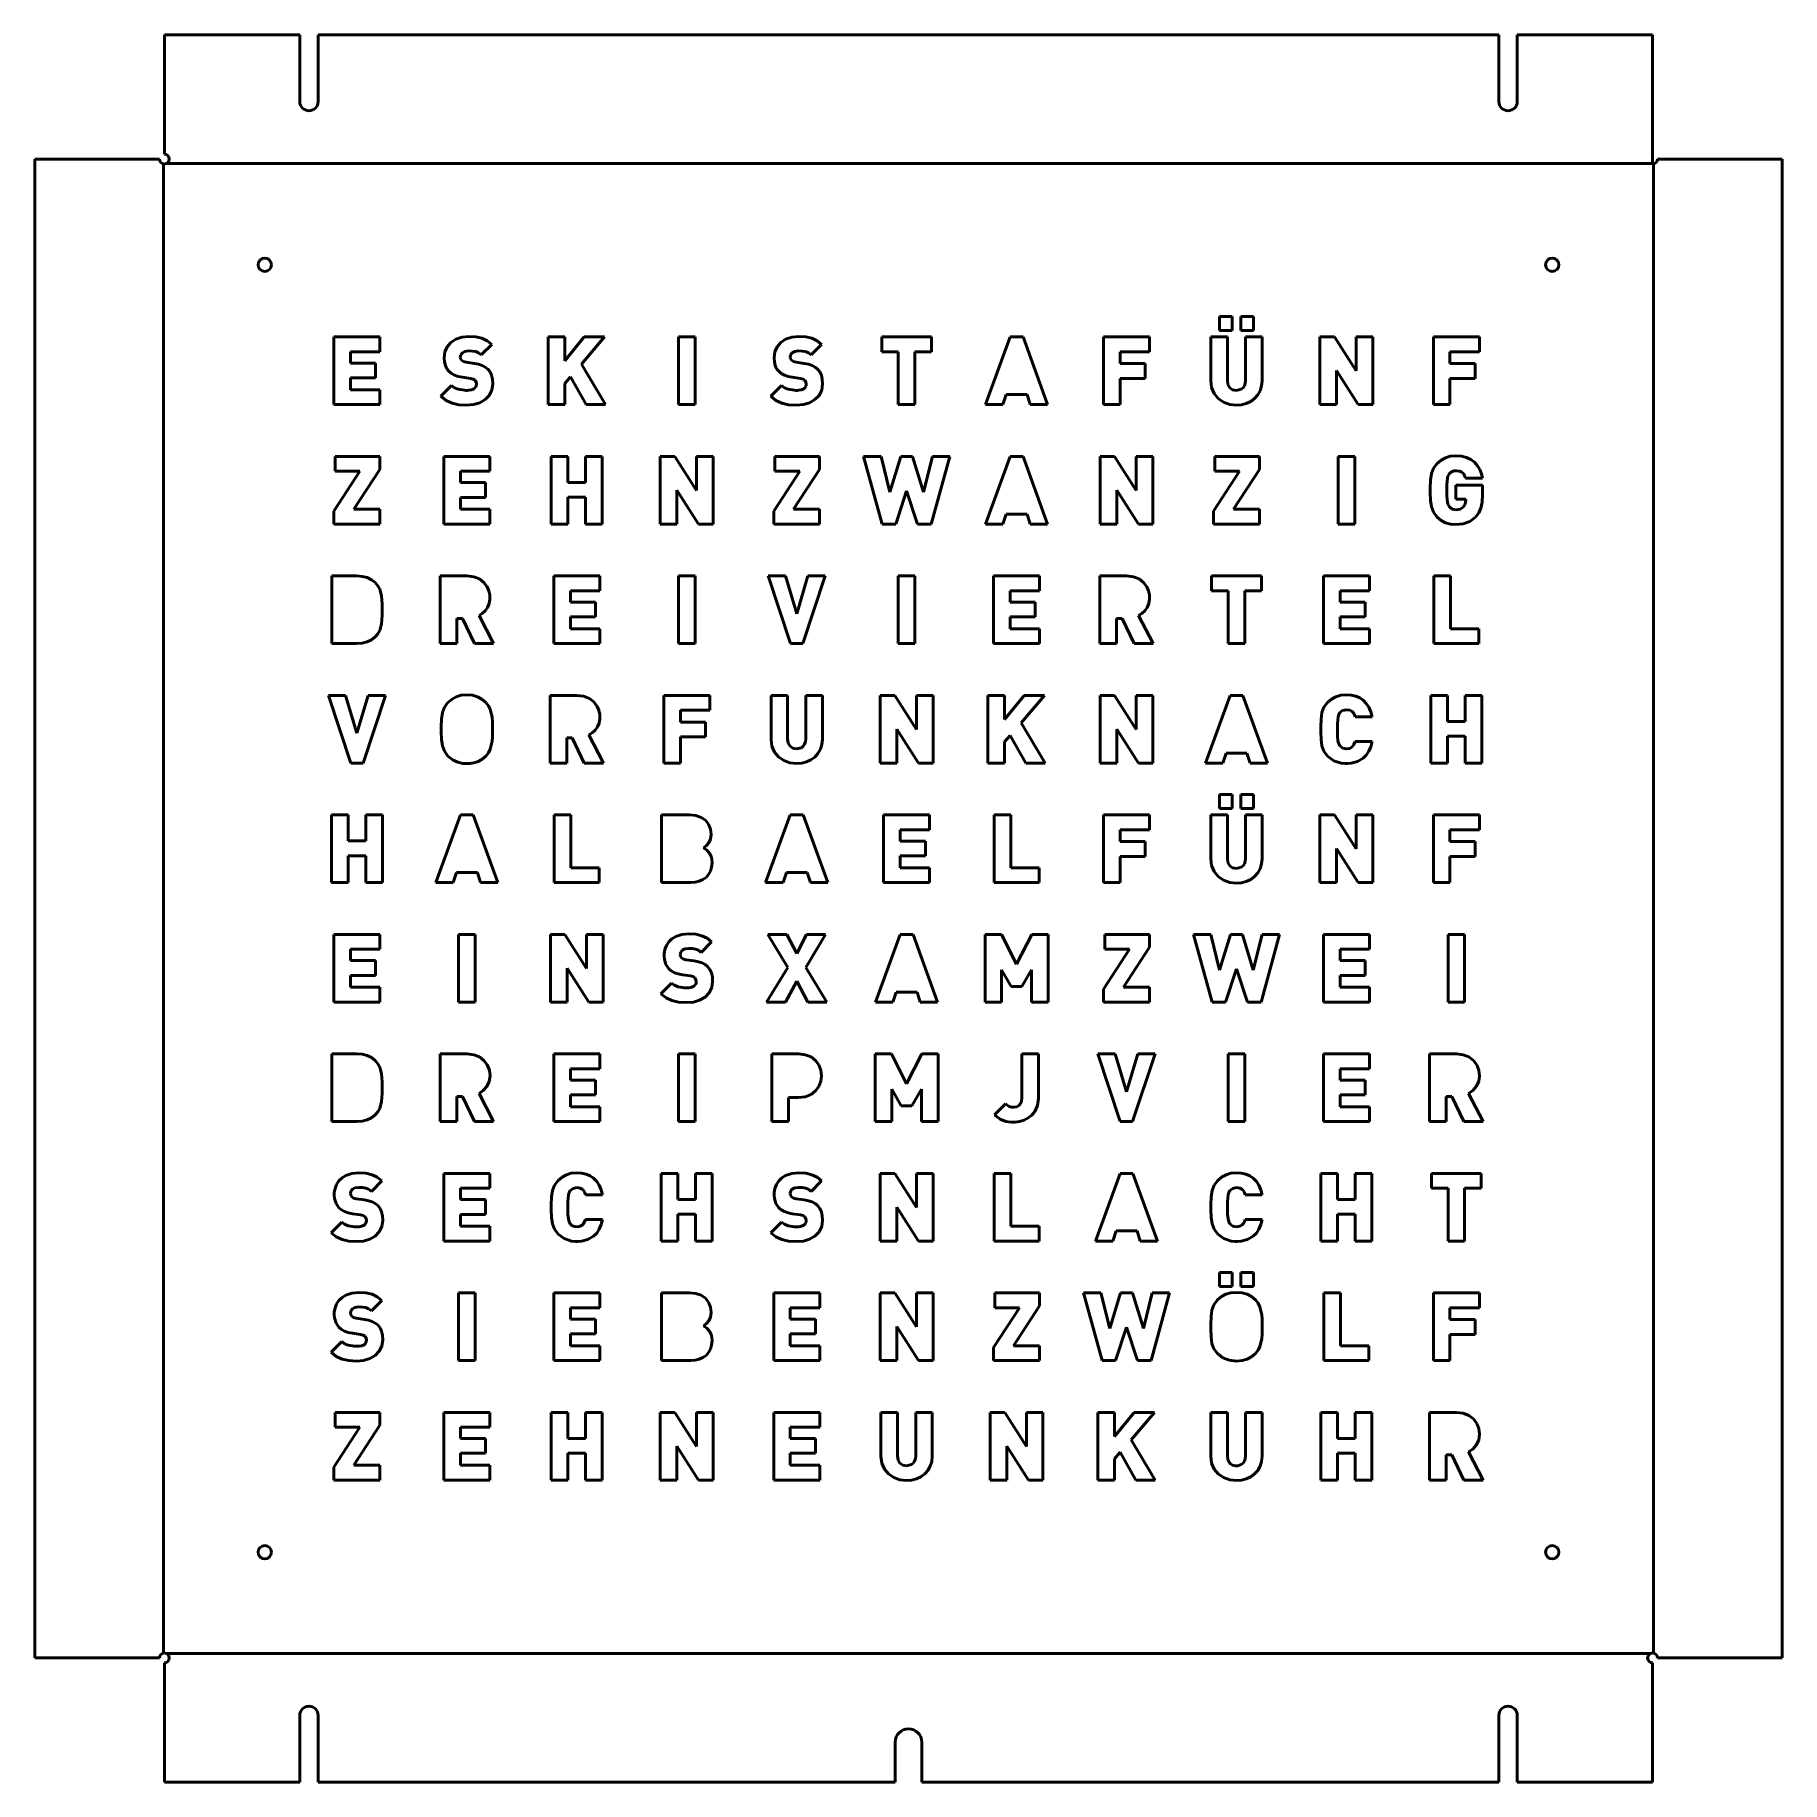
# Model space of a CAD drawing. Header units: millimetres. Extents: x 313 to 838, y -313 to 211.
import ezdxf

# ---------------------------------------------------------------- set-up
doc = ezdxf.new("R2010")
doc.units = ezdxf.units.MM
doc.linetypes.add('Durchgehend', pattern=[0])
doc.layers.add('IV_BEND_DOWN', color=190, linetype='Durchgehend', lineweight=50, true_color=0x8000ff)
doc.layers.add('IV_INTERIOR_PROFILES', color=7, linetype='Durchgehend', lineweight=50)
doc.layers.add('IV_OUTER_PROFILE', color=7, linetype='Durchgehend', lineweight=50)

msp = doc.modelspace()

# ---------------------------------------------------------------- linework, layer by layer
at = {"layer": 'IV_BEND_DOWN'}
for p, q in [((351.75, 172.64), (351.75, -274.39)), ((798.77, 172.75), (352.57, 172.75)), ((799, -274.39), (799, 172.64)), ((352.57, -274.5), (798.18, -274.5))]:
    msp.add_line(p, q, dxfattribs=at)
at = {"layer": 'IV_INTERIOR_PROFILES'}
for p, q in [((668.7, 122.67), (668.7, 126.81)), ((668.7, 126.81), (672.52, 126.81)), ((672.52, 126.81), (672.52, 122.67)), ((675.16, 122.67), (675.16, 126.81)), ((675.16, 126.81), (678.97, 126.81)), ((678.97, 126.81), (678.97, 122.67)), ((402.88, 100.4), (402.88, 120.71)), ((402.88, 120.71), (416.69, 120.71)), ((416.69, 120.71), (416.69, 116.27)), ((439.47, 120.06), (441.29, 120.67)), ((441.29, 120.67), (443.4, 120.88)), ((443.4, 120.88), (445.51, 120.73)), ((445.51, 120.73), (447.33, 120.3)), ((467.21, 100.4), (467.21, 120.71)), ((467.21, 120.71), (472.17, 120.71)), ((472.17, 120.71), (472.17, 113.52)), ((472.17, 113.52), (478.05, 120.71)), ((484.16, 120.71), (477.22, 112.49)), ((478.05, 120.71), (484.16, 120.71)), ((506.31, 100.4), (506.31, 120.71)), ((506.31, 120.71), (511.3, 120.71)), ((511.3, 120.71), (511.3, 100.4)), ((538.49, 120.06), (540.31, 120.67)), ((540.31, 120.67), (542.42, 120.88)), ((542.42, 120.88), (544.52, 120.73)), ((544.52, 120.73), (546.34, 120.3)), ((567.32, 116.27), (567.32, 120.71)), ((567.32, 120.71), (582.31, 120.71)), ((582.31, 120.71), (582.31, 116.27)), ((598.51, 100.4), (605.89, 120.71)), ((605.89, 120.71), (609.75, 120.71)), ((609.75, 120.71), (617.13, 100.4)), ((633.92, 100.4), (633.92, 120.71)), ((633.92, 120.71), (647.73, 120.71)), ((647.73, 120.71), (647.73, 116.27)), ((666.13, 107.53), (666.13, 120.71)), ((666.13, 120.71), (671.11, 120.71)), ((672.52, 122.67), (668.7, 122.67)), ((671.11, 120.71), (671.11, 107.64)), ((678.97, 122.67), (675.16, 122.67)), ((676.55, 107.64), (676.55, 120.71)), ((676.55, 120.71), (681.54, 120.71)), ((681.54, 120.71), (681.54, 107.53)), ((698.91, 100.4), (698.91, 120.71)), ((698.91, 120.71), (703.27, 120.71)), ((703.27, 120.71), (709.78, 110.5)), ((709.78, 110.5), (709.78, 120.71)), ((709.78, 120.71), (714.77, 120.71)), ((714.77, 120.71), (714.77, 100.4)), ((732.94, 100.4), (732.94, 120.71)), ((732.94, 120.71), (746.75, 120.71)), ((746.75, 120.71), (746.75, 116.27)), ((416.69, 116.27), (407.87, 116.27)), ((407.87, 116.27), (407.87, 112.87)), ((435.99, 114.47), (436.22, 116.22)), ((436.22, 116.22), (436.89, 117.78)), ((436.89, 117.78), (437.98, 119.07)), ((437.98, 119.07), (439.47, 120.06)), ((441.44, 115.95), (440.97, 115.33)), ((442.21, 116.37), (441.44, 115.95)), ((443.26, 116.52), (442.21, 116.37)), ((444.44, 116.46), (443.26, 116.52)), ((445.44, 116.31), (444.44, 116.46)), ((446.31, 115.96), (445.44, 116.31)), ((447.12, 115.32), (446.31, 115.96)), ((450.26, 118.45), (447.12, 115.32)), ((447.33, 120.3), (448.9, 119.55)), ((448.9, 119.55), (450.26, 118.45)), ((535.01, 114.47), (535.23, 116.22)), ((535.23, 116.22), (535.91, 117.78)), ((535.91, 117.78), (537, 119.07)), ((537, 119.07), (538.49, 120.06)), ((540.46, 115.95), (539.99, 115.33)), ((541.23, 116.37), (540.46, 115.95)), ((542.28, 116.52), (541.23, 116.37)), ((543.46, 116.46), (542.28, 116.52)), ((544.46, 116.31), (543.46, 116.46)), ((545.33, 115.96), (544.46, 116.31)), ((546.14, 115.32), (545.33, 115.96)), ((549.28, 118.45), (546.14, 115.32)), ((546.34, 120.3), (547.92, 119.55)), ((547.92, 119.55), (549.28, 118.45)), ((572.32, 116.27), (567.32, 116.27)), ((572.32, 100.4), (572.32, 116.27)), ((582.31, 116.27), (577.31, 116.27)), ((577.31, 116.27), (577.31, 100.4)), ((647.73, 116.27), (638.91, 116.27)), ((638.91, 116.27), (638.91, 112.7)), ((746.75, 116.27), (737.93, 116.27)), ((737.93, 116.27), (737.93, 112.7)), ((407.87, 112.87), (415.41, 112.87)), ((415.41, 112.87), (415.41, 108.42)), ((436.08, 113.22), (435.99, 114.47)), ((436.34, 112.12), (436.08, 113.22)), ((436.78, 111.18), (436.34, 112.12)), ((437.38, 110.39), (436.78, 111.18)), ((438.16, 109.74), (437.38, 110.39)), ((440.97, 115.33), (440.81, 114.64)), ((440.81, 114.64), (440.91, 114.13)), ((440.91, 114.13), (441.22, 113.69)), ((441.22, 113.69), (441.8, 113.3)), ((441.8, 113.3), (442.61, 113.09)), ((442.61, 113.09), (445.06, 112.75)), ((445.06, 112.75), (446.32, 112.5)), ((446.32, 112.5), (447.4, 112.14)), ((447.4, 112.14), (448.31, 111.66)), ((448.31, 111.66), (449.06, 111.07)), ((449.06, 111.07), (449.75, 110.22)), ((449.75, 110.22), (450.21, 109.21)), ((477.22, 112.49), (484.38, 100.4)), ((535.1, 113.22), (535.01, 114.47)), ((535.36, 112.12), (535.1, 113.22)), ((535.79, 111.18), (535.36, 112.12)), ((536.4, 110.39), (535.79, 111.18)), ((537.17, 109.74), (536.4, 110.39)), ((539.99, 115.33), (539.83, 114.64)), ((539.83, 114.64), (539.93, 114.13)), ((539.93, 114.13), (540.23, 113.69)), ((540.23, 113.69), (540.82, 113.3)), ((540.82, 113.3), (541.63, 113.09)), ((541.63, 113.09), (544.08, 112.75)), ((544.08, 112.75), (545.33, 112.5)), ((545.33, 112.5), (546.42, 112.14)), ((546.42, 112.14), (547.33, 111.66)), ((547.33, 111.66), (548.08, 111.07)), ((548.08, 111.07), (548.76, 110.22)), ((548.76, 110.22), (549.23, 109.21)), ((638.91, 112.7), (646.45, 112.7)), ((646.45, 112.7), (646.45, 108.25)), ((710.4, 100.4), (703.9, 110.61)), ((703.9, 110.61), (703.9, 100.4)), ((737.93, 112.7), (745.47, 112.7)), ((745.47, 112.7), (745.47, 108.25)), ((415.41, 108.42), (407.87, 108.42)), ((407.87, 108.42), (407.87, 104.84)), ((435.02, 102.9), (438.22, 106.11)), ((439.09, 109.23), (438.16, 109.74)), ((438.22, 106.11), (439.09, 105.46)), ((440.2, 108.84), (439.09, 109.23)), ((439.09, 105.46), (440.2, 105.01)), ((441.47, 108.59), (440.2, 108.84)), ((440.2, 105.01), (442.09, 104.69)), ((443.92, 108.24), (441.47, 108.59)), ((444.72, 108.04), (443.92, 108.24)), ((444.28, 104.85), (444.93, 105.13)), ((445.26, 107.7), (444.72, 108.04)), ((444.93, 105.13), (445.38, 105.54)), ((445.64, 106.87), (445.26, 107.7)), ((445.38, 105.54), (445.62, 106.07)), ((445.62, 106.07), (445.66, 106.59)), ((445.66, 106.59), (445.64, 106.87)), ((450.21, 109.21), (450.48, 108.01)), ((450.57, 106.61), (450.3, 104.75)), ((450.48, 108.01), (450.57, 106.61)), ((473.89, 108.73), (472.17, 106.76)), ((472.17, 106.76), (472.17, 100.4)), ((478.57, 100.4), (473.89, 108.73)), ((534.03, 102.9), (537.24, 106.11)), ((538.11, 109.23), (537.17, 109.74)), ((537.24, 106.11), (538.11, 105.46)), ((539.22, 108.84), (538.11, 109.23)), ((538.11, 105.46), (539.22, 105.01)), ((540.48, 108.59), (539.22, 108.84)), ((539.22, 105.01), (541.11, 104.69)), ((542.94, 108.24), (540.48, 108.59)), ((543.74, 108.04), (542.94, 108.24)), ((543.3, 104.85), (543.95, 105.13)), ((544.27, 107.7), (543.74, 108.04)), ((543.95, 105.13), (544.39, 105.54)), ((544.65, 106.87), (544.27, 107.7)), ((544.39, 105.54), (544.63, 106.07)), ((544.63, 106.07), (544.68, 106.59)), ((544.68, 106.59), (544.65, 106.87)), ((549.23, 109.21), (549.49, 108.01)), ((549.58, 106.61), (549.32, 104.75)), ((549.49, 108.01), (549.58, 106.61)), ((646.45, 108.25), (638.91, 108.25)), ((638.91, 108.25), (638.91, 100.4)), ((666.38, 105.49), (666.13, 107.53)), ((667.15, 103.7), (666.38, 105.49)), ((671.11, 107.64), (671.29, 106.4)), ((671.29, 106.4), (671.83, 105.46)), ((671.83, 105.46), (672.69, 104.87)), ((673.81, 104.67), (675.25, 105.02)), ((675.25, 105.02), (675.8, 105.45)), ((675.8, 105.45), (676.21, 106.04)), ((676.21, 106.04), (676.46, 106.77)), ((676.46, 106.77), (676.55, 107.64)), ((681.39, 105.99), (680.94, 104.56)), ((681.54, 107.53), (681.39, 105.99)), ((745.47, 108.25), (737.93, 108.25)), ((737.93, 108.25), (737.93, 100.4)), ((416.69, 100.4), (402.88, 100.4)), ((407.87, 104.84), (416.69, 104.84)), ((416.69, 104.84), (416.69, 100.4)), ((436.57, 101.65), (435.02, 102.9)), ((438.33, 100.83), (436.57, 101.65)), ((440.36, 100.38), (438.33, 100.83)), ((442.72, 100.23), (440.36, 100.38)), ((442.09, 104.69), (442.58, 104.67)), ((442.58, 104.67), (442.93, 104.67)), ((444.79, 100.41), (442.72, 100.23)), ((442.93, 104.67), (443.43, 104.7)), ((443.43, 104.7), (444.28, 104.85)), ((446.67, 100.97), (444.79, 100.41)), ((448.28, 101.9), (446.67, 100.97)), ((449.51, 103.17), (448.28, 101.9)), ((450.3, 104.75), (449.51, 103.17)), ((472.17, 100.4), (467.21, 100.4)), ((484.38, 100.4), (478.57, 100.4)), ((511.3, 100.4), (506.31, 100.4)), ((535.59, 101.65), (534.03, 102.9)), ((537.35, 100.83), (535.59, 101.65)), ((539.38, 100.38), (537.35, 100.83)), ((541.74, 100.23), (539.38, 100.38)), ((541.11, 104.69), (541.6, 104.67)), ((541.6, 104.67), (541.95, 104.67)), ((543.81, 100.41), (541.74, 100.23)), ((541.95, 104.67), (542.45, 104.7)), ((542.45, 104.7), (543.3, 104.85)), ((545.69, 100.97), (543.81, 100.41)), ((547.29, 101.9), (545.69, 100.97)), ((548.53, 103.17), (547.29, 101.9)), ((549.32, 104.75), (548.53, 103.17)), ((577.31, 100.4), (572.32, 100.4)), ((603.73, 100.4), (598.51, 100.4)), ((604.72, 103.42), (603.73, 100.4)), ((610.98, 103.42), (604.72, 103.42)), ((611.92, 100.4), (610.98, 103.42)), ((617.13, 100.4), (611.92, 100.4)), ((638.91, 100.4), (633.92, 100.4)), ((668.36, 102.23), (667.15, 103.7)), ((669.95, 101.13), (668.36, 102.23)), ((671.8, 100.45), (669.95, 101.13)), ((673.8, 100.23), (671.8, 100.45)), ((672.69, 104.87), (673.81, 104.67)), ((675.34, 100.36), (673.8, 100.23)), ((676.79, 100.74), (675.34, 100.36)), ((678.11, 101.36), (676.79, 100.74)), ((679.27, 102.22), (678.11, 101.36)), ((680.22, 103.29), (679.27, 102.22)), ((680.94, 104.56), (680.22, 103.29)), ((703.9, 100.4), (698.91, 100.4)), ((714.77, 100.4), (710.4, 100.4)), ((737.93, 100.4), (732.94, 100.4)), ((403.24, 80.39), (403.24, 84.84)), ((403.24, 84.84), (416.67, 84.84)), ((416.67, 84.84), (416.67, 80.96)), ((435.89, 64.52), (435.89, 84.84)), ((435.89, 84.84), (449.69, 84.84)), ((449.69, 84.84), (449.69, 80.39)), ((468.15, 64.52), (468.15, 84.84)), ((468.15, 84.84), (473.14, 84.84)), ((473.14, 84.84), (473.14, 77.02)), ((478.45, 77.02), (478.45, 84.84)), ((478.45, 84.84), (483.44, 84.84)), ((483.44, 84.84), (483.44, 64.52)), ((500.87, 64.52), (500.87, 84.84)), ((500.87, 84.84), (505.24, 84.84)), ((505.24, 84.84), (511.74, 74.62)), ((511.74, 74.62), (511.74, 84.84)), ((511.74, 84.84), (516.73, 84.84)), ((516.73, 84.84), (516.73, 64.52)), ((535.27, 80.39), (535.27, 84.84)), ((535.27, 84.84), (548.7, 84.84)), ((548.7, 84.84), (548.7, 80.96)), ((567.48, 64.52), (561.89, 84.84)), ((561.89, 84.84), (567.12, 84.84)), ((567.12, 84.84), (569.76, 74.11)), ((569.76, 74.11), (573.05, 84.84)), ((573.05, 84.84), (576.59, 84.84)), ((576.59, 84.84), (579.86, 74.11)), ((579.86, 74.11), (582.53, 84.84)), ((587.74, 84.84), (582.18, 64.52)), ((582.53, 84.84), (587.74, 84.84)), ((598.51, 64.52), (605.89, 84.84)), ((605.89, 84.84), (609.75, 84.84)), ((609.75, 84.84), (617.13, 64.52)), ((632.9, 64.52), (632.9, 84.84)), ((632.9, 84.84), (637.26, 84.84)), ((637.26, 84.84), (643.77, 74.62)), ((643.77, 74.62), (643.77, 84.84)), ((643.77, 84.84), (648.75, 84.84)), ((648.75, 84.84), (648.75, 64.52)), ((667.29, 80.39), (667.29, 84.84)), ((667.29, 84.84), (680.72, 84.84)), ((680.72, 84.84), (680.72, 80.96)), ((704.34, 64.52), (704.34, 84.84)), ((704.34, 84.84), (709.33, 84.84)), ((709.33, 84.84), (709.33, 64.52)), ((735.27, 83.74), (736.57, 84.45)), ((736.57, 84.45), (738.02, 84.87)), ((738.02, 84.87), (739.71, 85)), ((739.71, 85), (741.42, 84.88)), ((741.42, 84.88), (742.91, 84.52)), ((742.91, 84.52), (744.2, 83.92)), ((402.89, 68.41), (410.69, 80.39)), ((410.69, 80.39), (403.24, 80.39)), ((416.67, 80.96), (408.85, 68.97)), ((449.69, 80.39), (440.87, 80.39)), ((440.87, 80.39), (440.87, 76.99)), ((534.92, 68.41), (542.71, 80.39)), ((542.71, 80.39), (535.27, 80.39)), ((548.7, 80.96), (540.88, 68.97)), ((666.94, 68.41), (674.74, 80.39)), ((674.74, 80.39), (667.29, 80.39)), ((680.72, 80.96), (672.9, 68.97)), ((732.1, 77.75), (732.37, 79.69)), ((732.37, 79.69), (732.98, 81.3)), ((732.98, 81.3), (734.07, 82.73)), ((734.07, 82.73), (735.27, 83.74)), ((737.33, 78.88), (737.19, 78.29)), ((737.74, 79.67), (737.33, 78.88)), ((738.34, 80.21), (737.74, 79.67)), ((739.1, 80.5), (738.34, 80.21)), ((740.01, 80.55), (739.1, 80.5)), ((740.82, 80.42), (740.01, 80.55)), ((741.46, 80.14), (740.82, 80.42)), ((741.95, 79.7), (741.46, 80.14)), ((742.34, 79.08), (741.95, 79.7)), ((742.62, 78.27), (742.34, 79.08)), ((744.2, 83.92), (745.29, 83.07)), ((745.29, 83.07), (746.17, 82.04)), ((746.17, 82.04), (746.85, 80.9)), ((746.85, 80.9), (747.35, 79.65)), ((747.35, 79.65), (747.65, 78.27)), ((440.87, 76.99), (448.41, 76.99)), ((448.41, 76.99), (448.41, 72.55)), ((473.14, 77.02), (478.45, 77.02)), ((512.37, 64.52), (505.86, 74.74)), ((505.86, 74.74), (505.86, 64.52)), ((574.82, 74.54), (571.53, 64.52)), ((578.1, 64.52), (574.82, 74.54)), ((644.39, 64.52), (637.89, 74.74)), ((637.89, 74.74), (637.89, 64.52)), ((732.01, 75.36), (732.1, 77.75)), ((732.01, 74), (732.01, 75.36)), ((732.1, 71.61), (732.01, 74)), ((737.02, 76.27), (737, 74.68)), ((737, 74.68), (737.02, 73.09)), ((737.08, 77.45), (737.02, 76.27)), ((737.19, 78.29), (737.08, 77.45)), ((739.7, 72.06), (739.7, 76.23)), ((739.7, 76.23), (747.67, 76.23)), ((747.65, 78.27), (742.62, 78.27)), ((747.67, 76.23), (747.67, 73.4)), ((402.89, 64.52), (402.89, 68.41)), ((408.85, 68.97), (416.67, 68.97)), ((416.67, 68.97), (416.67, 64.52)), ((448.41, 72.55), (440.87, 72.55)), ((440.87, 72.55), (440.87, 68.97)), ((440.87, 68.97), (449.69, 68.97)), ((449.69, 68.97), (449.69, 64.52)), ((478.45, 72.58), (473.14, 72.58)), ((473.14, 72.58), (473.14, 64.52)), ((478.45, 64.52), (478.45, 72.58)), ((534.92, 64.52), (534.92, 68.41)), ((540.88, 68.97), (548.7, 68.97)), ((548.7, 68.97), (548.7, 64.52)), ((666.94, 64.52), (666.94, 68.41)), ((672.9, 68.97), (680.72, 68.97)), ((680.72, 68.97), (680.72, 64.52)), ((732.37, 69.68), (732.1, 71.61)), ((732.98, 68.07), (732.37, 69.68)), ((737.02, 73.09), (737.08, 71.91)), ((737.08, 71.91), (737.19, 71.06)), ((737.19, 71.06), (737.33, 70.46)), ((737.33, 70.46), (737.74, 69.66)), ((737.74, 69.66), (738.57, 69.02)), ((738.57, 69.02), (739.7, 68.8)), ((742.7, 72.06), (739.7, 72.06)), ((739.7, 68.8), (740.99, 69)), ((740.99, 69), (741.93, 69.61)), ((741.93, 69.61), (742.51, 70.53)), ((742.51, 70.53), (742.7, 71.77)), ((742.7, 71.77), (742.7, 72.06)), ((747.22, 69.34), (746.59, 67.89)), ((747.56, 71.13), (747.22, 69.34)), ((747.67, 73.4), (747.56, 71.13)), ((416.67, 64.52), (402.89, 64.52)), ((449.69, 64.52), (435.89, 64.52)), ((473.14, 64.52), (468.15, 64.52)), ((483.44, 64.52), (478.45, 64.52)), ((505.86, 64.52), (500.87, 64.52)), ((516.73, 64.52), (512.37, 64.52)), ((548.7, 64.52), (534.92, 64.52)), ((571.53, 64.52), (567.48, 64.52)), ((582.18, 64.52), (578.1, 64.52)), ((603.73, 64.52), (598.51, 64.52)), ((604.72, 67.55), (603.73, 64.52)), ((610.98, 67.55), (604.72, 67.55)), ((611.92, 64.52), (610.98, 67.55)), ((617.13, 64.52), (611.92, 64.52)), ((637.89, 64.52), (632.9, 64.52)), ((648.75, 64.52), (644.39, 64.52)), ((680.72, 64.52), (666.94, 64.52)), ((709.33, 64.52), (704.34, 64.52)), ((734.07, 66.64), (732.98, 68.07)), ((735.27, 65.64), (734.07, 66.64)), ((736.61, 64.93), (735.27, 65.64)), ((738.09, 64.5), (736.61, 64.93)), ((739.71, 64.36), (738.09, 64.5)), ((741.9, 64.56), (739.71, 64.36)), ((743.85, 65.29), (741.9, 64.56)), ((745.61, 66.64), (743.85, 65.29)), ((746.59, 67.89), (745.61, 66.64)), ((402.23, 28.65), (402.23, 48.96)), ((402.23, 48.96), (409.76, 48.96)), ((409.76, 48.96), (411.4, 48.84)), ((411.4, 48.84), (412.86, 48.47)), ((412.86, 48.47), (414.14, 47.84)), ((414.14, 47.84), (415.23, 46.97)), ((434.77, 28.65), (434.77, 48.96)), ((434.77, 48.96), (442.81, 48.96)), ((442.81, 48.96), (444.84, 48.74)), ((444.84, 48.74), (446.56, 48.05)), ((446.56, 48.05), (447.93, 46.99)), ((468.89, 28.65), (468.89, 48.96)), ((468.89, 48.96), (482.7, 48.96)), ((482.7, 48.96), (482.7, 44.52)), ((506.31, 28.65), (506.31, 48.96)), ((506.31, 48.96), (511.3, 48.96)), ((511.3, 48.96), (511.3, 28.65)), ((539.93, 28.65), (533.23, 48.96)), ((533.23, 48.96), (538.4, 48.96)), ((538.4, 48.96), (541.82, 37.61)), ((541.82, 37.61), (545.19, 48.96)), ((550.38, 48.96), (543.65, 28.65)), ((545.19, 48.96), (550.38, 48.96)), ((572.32, 28.65), (572.32, 48.96)), ((572.32, 48.96), (577.31, 48.96)), ((577.31, 48.96), (577.31, 28.65)), ((600.92, 28.65), (600.92, 48.96)), ((600.92, 48.96), (614.72, 48.96)), ((614.72, 48.96), (614.72, 44.52)), ((632.8, 28.65), (632.8, 48.96)), ((632.8, 48.96), (640.85, 48.96)), ((640.85, 48.96), (642.88, 48.74)), ((642.88, 48.74), (644.59, 48.05)), ((644.59, 48.05), (645.96, 46.99)), ((666.34, 44.52), (666.34, 48.96)), ((666.34, 48.96), (681.33, 48.96)), ((681.33, 48.96), (681.33, 44.52)), ((699.93, 28.65), (699.93, 48.96)), ((699.93, 48.96), (713.74, 48.96)), ((713.74, 48.96), (713.74, 44.52)), ((733.09, 28.65), (733.09, 48.96)), ((733.09, 48.96), (738.07, 48.96)), ((738.07, 48.96), (738.07, 33.09)), ((415.23, 46.97), (416.04, 46.02)), ((416.04, 46.02), (416.62, 45.03)), ((416.62, 45.03), (417.21, 42.98)), ((417.21, 42.98), (417.31, 41.83)), ((447.93, 46.99), (448.93, 45.65)), ((448.93, 45.65), (449.43, 44.5)), ((449.43, 44.5), (449.69, 43.28)), ((449.73, 41.96), (449.5, 40.66)), ((449.69, 43.28), (449.73, 41.96)), ((482.7, 44.52), (473.88, 44.52)), ((473.88, 44.52), (473.88, 41.12)), ((614.72, 44.52), (605.9, 44.52)), ((605.9, 44.52), (605.9, 41.12)), ((645.96, 46.99), (646.96, 45.65)), ((646.96, 45.65), (647.46, 44.5)), ((647.46, 44.5), (647.73, 43.28)), ((647.76, 41.96), (647.54, 40.66)), ((647.73, 43.28), (647.76, 41.96)), ((671.34, 44.52), (666.34, 44.52)), ((671.34, 28.65), (671.34, 44.52)), ((681.33, 44.52), (676.33, 44.52)), ((676.33, 44.52), (676.33, 28.65)), ((713.74, 44.52), (704.92, 44.52)), ((704.92, 44.52), (704.92, 41.12)), ((417.31, 41.83), (417.34, 40.47)), ((417.34, 37.15), (417.31, 35.78)), ((417.34, 40.47), (417.34, 37.15)), ((447.41, 37.73), (446.44, 37.12)), ((446.44, 37.12), (450.82, 28.65)), ((448.27, 38.53), (447.41, 37.73)), ((449, 39.51), (448.27, 38.53)), ((449.5, 40.66), (449, 39.51)), ((473.88, 41.12), (481.42, 41.12)), ((481.42, 41.12), (481.42, 36.68)), ((605.9, 41.12), (613.44, 41.12)), ((613.44, 41.12), (613.44, 36.68)), ((645.45, 37.73), (644.47, 37.12)), ((644.47, 37.12), (648.85, 28.65)), ((646.3, 38.53), (645.45, 37.73)), ((647.04, 39.51), (646.3, 38.53)), ((647.54, 40.66), (647.04, 39.51)), ((704.92, 41.12), (712.46, 41.12)), ((712.46, 41.12), (712.46, 36.68)), ((416.04, 31.59), (415.23, 30.64)), ((416.62, 32.59), (416.04, 31.59)), ((417.21, 34.63), (416.62, 32.59)), ((417.31, 35.78), (417.21, 34.63)), ((441.44, 36.22), (439.75, 36.22)), ((439.75, 36.22), (439.75, 28.65)), ((445.05, 28.65), (441.44, 36.22)), ((481.42, 36.68), (473.88, 36.68)), ((473.88, 36.68), (473.88, 33.09)), ((473.88, 33.09), (482.7, 33.09)), ((482.7, 33.09), (482.7, 28.65)), ((613.44, 36.68), (605.9, 36.68)), ((605.9, 36.68), (605.9, 33.09)), ((605.9, 33.09), (614.72, 33.09)), ((614.72, 33.09), (614.72, 28.65)), ((639.48, 36.22), (637.79, 36.22)), ((637.79, 36.22), (637.79, 28.65)), ((643.08, 28.65), (639.48, 36.22)), ((712.46, 36.68), (704.92, 36.68)), ((704.92, 36.68), (704.92, 33.09)), ((704.92, 33.09), (713.74, 33.09)), ((713.74, 33.09), (713.74, 28.65)), ((738.07, 33.09), (746.6, 33.09)), ((746.6, 33.09), (746.6, 28.65)), ((409.76, 28.65), (402.23, 28.65)), ((411.4, 28.77), (409.76, 28.65)), ((412.86, 29.15), (411.4, 28.77)), ((414.14, 29.77), (412.86, 29.15)), ((415.23, 30.64), (414.14, 29.77)), ((439.75, 28.65), (434.77, 28.65)), ((450.82, 28.65), (445.05, 28.65)), ((482.7, 28.65), (468.89, 28.65)), ((511.3, 28.65), (506.31, 28.65)), ((543.65, 28.65), (539.93, 28.65)), ((577.31, 28.65), (572.32, 28.65)), ((614.72, 28.65), (600.92, 28.65)), ((637.79, 28.65), (632.8, 28.65)), ((648.85, 28.65), (643.08, 28.65)), ((676.33, 28.65), (671.34, 28.65)), ((713.74, 28.65), (699.93, 28.65)), ((746.6, 28.65), (733.09, 28.65)), ((407.91, -7.22), (401.21, 13.09)), ((401.21, 13.09), (406.38, 13.09)), ((406.38, 13.09), (409.79, 1.74)), ((409.79, 1.74), (413.16, 13.09)), ((418.36, 13.09), (411.63, -7.22)), ((413.16, 13.09), (418.36, 13.09)), ((436.03, 9.56), (437.12, 10.99)), ((437.12, 10.99), (438.33, 11.99)), ((438.33, 11.99), (439.62, 12.7)), ((439.62, 12.7), (441.09, 13.12)), ((441.09, 13.12), (442.79, 13.26)), ((442.79, 13.26), (444.51, 13.12)), ((444.51, 13.12), (445.98, 12.69)), ((445.98, 12.69), (447.28, 11.99)), ((447.28, 11.99), (448.47, 10.99)), ((448.47, 10.99), (449.27, 10.01)), ((467.77, -7.22), (467.77, 13.09)), ((467.77, 13.09), (475.82, 13.09)), ((475.82, 13.09), (477.85, 12.86)), ((477.85, 12.86), (479.56, 12.18)), ((479.56, 12.18), (480.93, 11.12)), ((480.93, 11.12), (481.93, 9.78)), ((501.9, -7.22), (501.9, 13.09)), ((501.9, 13.09), (515.71, 13.09)), ((515.71, 13.09), (515.71, 8.65)), ((534.1, -0.09), (534.1, 13.09)), ((534.1, 13.09), (539.09, 13.09)), ((539.09, 13.09), (539.09, 0.02)), ((544.53, 0.02), (544.53, 13.09)), ((544.53, 13.09), (549.51, 13.09)), ((549.51, 13.09), (549.51, -0.09)), ((566.89, -7.22), (566.89, 13.09)), ((566.89, 13.09), (571.25, 13.09)), ((571.25, 13.09), (577.75, 2.88)), ((577.75, 2.88), (577.75, 13.09)), ((577.75, 13.09), (582.74, 13.09)), ((582.74, 13.09), (582.74, -7.22)), ((599.24, -7.22), (599.24, 13.09)), ((599.24, 13.09), (604.2, 13.09)), ((604.2, 13.09), (604.2, 5.9)), ((604.2, 5.9), (610.08, 13.09)), ((616.18, 13.09), (609.24, 4.87)), ((610.08, 13.09), (616.18, 13.09)), ((632.9, -7.22), (632.9, 13.09)), ((632.9, 13.09), (637.26, 13.09)), ((637.26, 13.09), (643.77, 2.88)), ((643.77, 2.88), (643.77, 13.09)), ((643.77, 13.09), (648.75, 13.09)), ((648.75, 13.09), (648.75, -7.22)), ((664.52, -7.22), (671.9, 13.09)), ((671.9, 13.09), (675.76, 13.09)), ((675.76, 13.09), (683.15, -7.22)), ((700.11, 9.56), (701.2, 10.99)), ((701.2, 10.99), (702.4, 11.99)), ((702.4, 11.99), (703.71, 12.69)), ((703.71, 12.69), (705.17, 13.12)), ((705.17, 13.12), (706.84, 13.26)), ((706.84, 13.26), (708.29, 13.16)), ((708.29, 13.16), (709.62, 12.85)), ((709.62, 12.85), (710.82, 12.34)), ((710.82, 12.34), (711.89, 11.62)), ((711.89, 11.62), (712.81, 10.7)), ((712.81, 10.7), (713.58, 9.55)), ((732.2, -7.22), (732.2, 13.09)), ((732.2, 13.09), (737.19, 13.09)), ((737.19, 13.09), (737.19, 5.28)), ((742.5, 5.28), (742.5, 13.09)), ((742.5, 13.09), (747.49, 13.09)), ((747.49, 13.09), (747.49, -7.22)), ((435.06, 3.62), (435.16, 6.01)), ((435.16, 6.01), (435.43, 7.94)), ((435.43, 7.94), (436.03, 9.56)), ((449.27, 10.01), (449.83, 8.92)), ((449.83, 8.92), (450.4, 6.54)), ((450.4, 6.54), (450.49, 5.2)), ((481.93, 9.78), (482.43, 8.62)), ((482.43, 8.62), (482.7, 7.41)), ((482.73, 6.09), (482.51, 4.79)), ((482.7, 7.41), (482.73, 6.09)), ((515.71, 8.65), (506.89, 8.65)), ((506.89, 8.65), (506.89, 5.08)), ((699.14, 3.62), (699.23, 6.01)), ((699.23, 6.01), (699.5, 7.94)), ((699.5, 7.94), (700.11, 9.56)), ((704.22, 5.74), (704.15, 4.56)), ((704.33, 6.57), (704.22, 5.74)), ((704.47, 7.16), (704.33, 6.57)), ((704.89, 7.96), (704.47, 7.16)), ((705.71, 8.58), (704.89, 7.96)), ((706.86, 8.81), (705.71, 8.58)), ((707.87, 8.67), (706.86, 8.81)), ((708.61, 8.22), (707.87, 8.67)), ((709.12, 7.53), (708.61, 8.22)), ((709.46, 6.64), (709.12, 7.53)), ((714.54, 6.64), (709.46, 6.64)), ((713.58, 9.55), (714.17, 8.19)), ((714.17, 8.19), (714.54, 6.64)), ((737.19, 5.28), (742.5, 5.28)), ((435.06, 2.25), (435.06, 3.62)), ((435.16, -0.14), (435.06, 2.25)), ((450.49, 0.67), (450.4, -0.67)), ((450.49, 5.2), (450.52, 3.62)), ((450.52, 2.25), (450.49, 0.67)), ((450.52, 3.62), (450.52, 2.25)), ((474.45, 0.34), (472.76, 0.34)), ((472.76, 0.34), (472.76, -7.22)), ((478.05, -7.22), (474.45, 0.34)), ((480.42, 1.86), (479.44, 1.25)), ((479.44, 1.25), (483.82, -7.22)), ((481.28, 2.65), (480.42, 1.86)), ((482.01, 3.64), (481.28, 2.65)), ((482.51, 4.79), (482.01, 3.64)), ((506.89, 5.08), (514.42, 5.08)), ((514.42, 0.64), (506.89, 0.64)), ((506.89, 0.64), (506.89, -7.22)), ((514.42, 5.08), (514.42, 0.64)), ((539.09, 0.02), (539.27, -1.22)), ((544.44, -0.85), (544.53, 0.02)), ((578.38, -7.22), (571.87, 2.99)), ((571.87, 2.99), (571.87, -7.22)), ((605.91, 1.11), (604.2, -0.86)), ((610.59, -7.22), (605.91, 1.11)), ((609.24, 4.87), (616.4, -7.22)), ((644.39, -7.22), (637.89, 2.99)), ((637.89, 2.99), (637.89, -7.22)), ((699.14, 2.25), (699.14, 3.62)), ((699.23, -0.14), (699.14, 2.25)), ((704.15, 4.56), (704.13, 2.93)), ((704.13, 2.93), (704.17, 0.84)), ((704.17, 0.84), (704.31, -0.53)), ((742.5, 0.83), (737.19, 0.83)), ((737.19, 0.83), (737.19, -7.22)), ((742.5, -7.22), (742.5, 0.83)), ((435.43, -2.07), (435.16, -0.14)), ((436.03, -3.68), (435.43, -2.07)), ((437.12, -5.11), (436.03, -3.68)), ((438.72, -6.37), (437.12, -5.11)), ((448.47, -5.11), (447.29, -6.1)), ((449.27, -4.13), (448.47, -5.11)), ((449.83, -3.04), (449.27, -4.13)), ((450.4, -0.67), (449.83, -3.04)), ((534.36, -2.13), (534.1, -0.09)), ((535.13, -3.91), (534.36, -2.13)), ((536.34, -5.39), (535.13, -3.91)), ((539.27, -1.22), (539.81, -2.16)), ((539.81, -2.16), (540.66, -2.75)), ((540.66, -2.75), (541.79, -2.95)), ((541.79, -2.95), (543.23, -2.6)), ((543.23, -2.6), (543.78, -2.17)), ((543.78, -2.17), (544.19, -1.58)), ((544.19, -1.58), (544.44, -0.85)), ((548.2, -4.32), (547.24, -5.4)), ((548.91, -3.06), (548.2, -4.32)), ((549.36, -1.63), (548.91, -3.06)), ((549.51, -0.09), (549.36, -1.63)), ((604.2, -0.86), (604.2, -7.22)), ((670.73, -4.2), (669.74, -7.22)), ((676.99, -4.2), (670.73, -4.2)), ((677.94, -7.22), (676.99, -4.2)), ((699.5, -2.07), (699.23, -0.14)), ((700.11, -3.68), (699.5, -2.07)), ((701.2, -5.11), (700.11, -3.68)), ((703.05, -6.5), (701.2, -5.11)), ((704.31, -0.53), (704.55, -1.41)), ((704.55, -1.41), (704.89, -2.08)), ((704.89, -2.08), (705.72, -2.73)), ((705.72, -2.73), (706.86, -2.95)), ((706.86, -2.95), (707.86, -2.8)), ((707.86, -2.8), (708.59, -2.35)), ((708.59, -2.35), (709.11, -1.66)), ((709.11, -1.66), (709.46, -0.77)), ((709.46, -0.77), (714.54, -0.77)), ((712.81, -4.82), (711.87, -5.76)), ((713.58, -3.66), (712.81, -4.82)), ((714.17, -2.3), (713.58, -3.66)), ((714.54, -0.77), (714.17, -2.3)), ((411.63, -7.22), (407.91, -7.22)), ((440.07, -6.99), (438.72, -6.37)), ((441.61, -7.33), (440.07, -6.99)), ((442.48, -7.39), (441.61, -7.33)), ((443.68, -7.35), (442.48, -7.39)), ((444.9, -7.16), (443.68, -7.35)), ((445.99, -6.81), (444.9, -7.16)), ((447.29, -6.1), (445.99, -6.81)), ((472.76, -7.22), (467.77, -7.22)), ((483.82, -7.22), (478.05, -7.22)), ((506.89, -7.22), (501.9, -7.22)), ((537.93, -6.48), (536.34, -5.39)), ((539.78, -7.16), (537.93, -6.48)), ((541.78, -7.39), (539.78, -7.16)), ((543.31, -7.26), (541.78, -7.39)), ((544.76, -6.88), (543.31, -7.26)), ((546.09, -6.26), (544.76, -6.88)), ((547.24, -5.4), (546.09, -6.26)), ((571.87, -7.22), (566.89, -7.22)), ((582.74, -7.22), (578.38, -7.22)), ((604.2, -7.22), (599.24, -7.22)), ((616.4, -7.22), (610.59, -7.22)), ((637.89, -7.22), (632.9, -7.22)), ((648.75, -7.22), (644.39, -7.22)), ((669.74, -7.22), (664.52, -7.22)), ((683.15, -7.22), (677.94, -7.22)), ((705.22, -7.25), (703.05, -6.5)), ((706.42, -7.38), (705.22, -7.25)), ((706.93, -7.39), (706.42, -7.38)), ((707.2, -7.38), (706.93, -7.39)), ((708.24, -7.29), (707.2, -7.38)), ((710.19, -6.76), (708.24, -7.29)), ((711.87, -5.76), (710.19, -6.76)), ((737.19, -7.22), (732.2, -7.22)), ((747.49, -7.22), (742.5, -7.22)), ((668.7, -20.82), (668.7, -16.68)), ((668.7, -16.68), (672.52, -16.68)), ((672.52, -20.82), (668.7, -20.82)), ((672.52, -16.68), (672.52, -20.82)), ((675.16, -20.82), (675.16, -16.68)), ((675.16, -16.68), (678.97, -16.68)), ((678.97, -20.82), (675.16, -20.82)), ((678.97, -16.68), (678.97, -20.82)), ((402.14, -43.1), (402.14, -22.78)), ((402.14, -22.78), (407.13, -22.78)), ((407.13, -22.78), (407.13, -30.6)), ((412.44, -30.6), (412.44, -22.78)), ((412.44, -22.78), (417.43, -22.78)), ((417.43, -22.78), (417.43, -43.1)), ((433.48, -43.1), (440.86, -22.78)), ((440.86, -22.78), (444.72, -22.78)), ((444.72, -22.78), (452.11, -43.1)), ((469.04, -43.1), (469.04, -22.78)), ((469.04, -22.78), (474.03, -22.78)), ((474.03, -22.78), (474.03, -38.65)), ((501.22, -43.1), (501.22, -22.78)), ((501.22, -22.78), (509.64, -22.78)), ((509.64, -22.78), (511.55, -22.96)), ((511.55, -22.96), (513.16, -23.51)), ((513.16, -23.51), (514.44, -24.4)), ((514.44, -24.4), (515.37, -25.58)), ((515.37, -25.58), (515.92, -27.01)), ((532.49, -43.1), (539.88, -22.78)), ((539.88, -22.78), (543.74, -22.78)), ((543.74, -22.78), (551.12, -43.1)), ((567.91, -43.1), (567.91, -22.78)), ((567.91, -22.78), (581.72, -22.78)), ((581.72, -22.78), (581.72, -27.23)), ((601.06, -43.1), (601.06, -22.78)), ((601.06, -22.78), (606.05, -22.78)), ((606.05, -22.78), (606.05, -38.65)), ((633.92, -43.1), (633.92, -22.78)), ((633.92, -22.78), (647.73, -22.78)), ((647.73, -22.78), (647.73, -27.23)), ((666.13, -35.96), (666.13, -22.78)), ((666.13, -22.78), (671.11, -22.78)), ((671.11, -22.78), (671.11, -35.85)), ((676.55, -35.85), (676.55, -22.78)), ((676.55, -22.78), (681.54, -22.78)), ((681.54, -22.78), (681.54, -35.96)), ((698.91, -43.1), (698.91, -22.78)), ((698.91, -22.78), (703.27, -22.78)), ((703.27, -22.78), (709.78, -32.99)), ((709.78, -32.99), (709.78, -22.78)), ((709.78, -22.78), (714.77, -22.78)), ((714.77, -22.78), (714.77, -43.1)), ((732.94, -43.1), (732.94, -22.78)), ((732.94, -22.78), (746.75, -22.78)), ((746.75, -22.78), (746.75, -27.23)), ((407.13, -30.6), (412.44, -30.6)), ((515.39, -31.15), (514.65, -32.04)), ((515.93, -30.03), (515.39, -31.15)), ((515.92, -27.01), (516.11, -28.67)), ((516.11, -28.67), (515.93, -30.03)), ((581.72, -27.23), (572.9, -27.23)), ((572.9, -27.23), (572.9, -30.63)), ((572.9, -30.63), (580.44, -30.63)), ((580.44, -30.63), (580.44, -35.07)), ((647.73, -27.23), (638.91, -27.23)), ((638.91, -27.23), (638.91, -30.79)), ((638.91, -30.79), (646.45, -30.79)), ((646.45, -30.79), (646.45, -35.24)), ((746.75, -27.23), (737.93, -27.23)), ((737.93, -27.23), (737.93, -30.79)), ((737.93, -30.79), (745.47, -30.79)), ((745.47, -30.79), (745.47, -35.24)), ((412.44, -35.04), (407.13, -35.04)), ((407.13, -35.04), (407.13, -43.1)), ((412.44, -43.1), (412.44, -35.04)), ((514.65, -32.04), (513.88, -32.68)), ((513.88, -32.68), (514.82, -33.37)), ((514.82, -33.37), (515.64, -34.26)), ((515.64, -34.26), (516.2, -35.46)), ((516.2, -35.46), (516.39, -37.11)), ((580.44, -35.07), (572.9, -35.07)), ((572.9, -35.07), (572.9, -38.65)), ((646.45, -35.24), (638.91, -35.24)), ((638.91, -35.24), (638.91, -43.1)), ((666.38, -38), (666.13, -35.96)), ((671.11, -35.85), (671.29, -37.09)), ((676.46, -36.72), (676.55, -35.85)), ((681.54, -35.96), (681.39, -37.51)), ((710.4, -43.1), (703.9, -32.88)), ((703.9, -32.88), (703.9, -43.1)), ((745.47, -35.24), (737.93, -35.24)), ((737.93, -35.24), (737.93, -43.1)), ((439.69, -40.07), (438.7, -43.1)), ((445.95, -40.07), (439.69, -40.07)), ((446.89, -43.1), (445.95, -40.07)), ((474.03, -38.65), (482.55, -38.65)), ((482.55, -38.65), (482.55, -43.1)), ((514.59, -41.54), (513.66, -42.21)), ((515.35, -40.68), (514.59, -41.54)), ((515.92, -39.66), (515.35, -40.68)), ((516.27, -38.46), (515.92, -39.66)), ((516.39, -37.11), (516.27, -38.46)), ((538.71, -40.07), (537.72, -43.1)), ((544.96, -40.07), (538.71, -40.07)), ((545.91, -43.1), (544.96, -40.07)), ((572.9, -38.65), (581.72, -38.65)), ((581.72, -38.65), (581.72, -43.1)), ((606.05, -38.65), (614.58, -38.65)), ((614.58, -38.65), (614.58, -43.1)), ((667.15, -39.79), (666.38, -38)), ((668.36, -41.26), (667.15, -39.79)), ((669.95, -42.36), (668.36, -41.26)), ((671.29, -37.09), (671.83, -38.03)), ((671.83, -38.03), (672.69, -38.62)), ((672.69, -38.62), (673.81, -38.82)), ((673.81, -38.82), (675.25, -38.47)), ((675.25, -38.47), (675.8, -38.04)), ((675.8, -38.04), (676.21, -37.45)), ((676.21, -37.45), (676.46, -36.72)), ((679.27, -41.27), (678.11, -42.13)), ((680.22, -40.2), (679.27, -41.27)), ((680.94, -38.93), (680.22, -40.2)), ((681.39, -37.51), (680.94, -38.93)), ((407.13, -43.1), (402.14, -43.1)), ((417.43, -43.1), (412.44, -43.1)), ((438.7, -43.1), (433.48, -43.1)), ((452.11, -43.1), (446.89, -43.1)), ((482.55, -43.1), (469.04, -43.1)), ((510.06, -43.1), (501.22, -43.1)), ((511.34, -43), (510.06, -43.1)), ((512.56, -42.7), (511.34, -43)), ((513.66, -42.21), (512.56, -42.7)), ((537.72, -43.1), (532.49, -43.1)), ((551.12, -43.1), (545.91, -43.1)), ((581.72, -43.1), (567.91, -43.1)), ((614.58, -43.1), (601.06, -43.1)), ((638.91, -43.1), (633.92, -43.1)), ((671.8, -43.04), (669.95, -42.36)), ((673.8, -43.26), (671.8, -43.04)), ((675.34, -43.14), (673.8, -43.26)), ((676.79, -42.75), (675.34, -43.14)), ((678.11, -42.13), (676.79, -42.75)), ((703.9, -43.1), (698.91, -43.1)), ((714.77, -43.1), (710.4, -43.1)), ((737.93, -43.1), (732.94, -43.1)), ((402.88, -78.97), (402.88, -58.65)), ((402.88, -58.65), (416.69, -58.65)), ((416.69, -58.65), (416.69, -63.1)), ((440.3, -78.97), (440.3, -58.65)), ((440.3, -58.65), (445.28, -58.65)), ((445.28, -58.65), (445.28, -78.97)), ((467.87, -78.97), (467.87, -58.65)), ((467.87, -58.65), (472.23, -58.65)), ((472.23, -58.65), (478.74, -68.87)), ((478.74, -68.87), (478.74, -58.65)), ((478.74, -58.65), (483.72, -58.65)), ((483.72, -58.65), (483.72, -78.97)), ((502.23, -63.14), (502.69, -61.96)), ((502.69, -61.96), (503.4, -60.9)), ((503.4, -60.9), (504.33, -60.01)), ((504.33, -60.01), (505.48, -59.31)), ((505.48, -59.31), (507.3, -58.69)), ((507.3, -58.69), (509.42, -58.49)), ((509.28, -62.85), (508.22, -62.99)), ((510.45, -62.9), (509.28, -62.85)), ((509.42, -58.49), (511.52, -58.63)), ((511.45, -63.06), (510.45, -62.9)), ((511.52, -58.63), (513.34, -59.06)), ((516.27, -60.91), (513.14, -64.05)), ((513.34, -59.06), (514.91, -59.82)), ((514.91, -59.82), (516.27, -60.91)), ((539.11, -68.55), (533.17, -58.65)), ((533.17, -58.65), (538.84, -58.65)), ((538.84, -58.65), (541.81, -64.38)), ((541.81, -64.38), (544.78, -58.65)), ((550.46, -58.65), (544.53, -68.55)), ((544.78, -58.65), (550.46, -58.65)), ((565.5, -78.97), (572.88, -58.65)), ((572.88, -58.65), (576.74, -58.65)), ((576.74, -58.65), (584.13, -78.97)), ((598.35, -78.97), (598.35, -58.65)), ((598.35, -58.65), (603.26, -58.65)), ((603.26, -58.65), (607.81, -67.61)), ((607.81, -67.61), (612.38, -58.65)), ((612.38, -58.65), (617.29, -58.65)), ((617.29, -58.65), (617.29, -78.97)), ((634.28, -63.1), (634.28, -58.65)), ((634.28, -58.65), (647.72, -58.65)), ((647.72, -62.53), (639.89, -74.52)), ((647.72, -58.65), (647.72, -62.53)), ((666.5, -78.97), (660.91, -58.65)), ((660.91, -58.65), (666.13, -58.65)), ((666.13, -58.65), (668.78, -69.38)), ((668.78, -69.38), (672.07, -58.65)), ((672.07, -58.65), (675.61, -58.65)), ((675.61, -58.65), (678.88, -69.38)), ((678.88, -69.38), (681.54, -58.65)), ((686.75, -58.65), (681.2, -78.97)), ((681.54, -58.65), (686.75, -58.65)), ((699.93, -78.97), (699.93, -58.65)), ((699.93, -58.65), (713.74, -58.65)), ((713.74, -58.65), (713.74, -63.1)), ((737.35, -78.97), (737.35, -58.65)), ((737.35, -58.65), (742.34, -58.65)), ((742.34, -58.65), (742.34, -78.97)), ((416.69, -63.1), (407.87, -63.1)), ((407.87, -63.1), (407.87, -66.5)), ((407.87, -66.5), (415.41, -66.5)), ((415.41, -66.5), (415.41, -70.94)), ((502.01, -65.22), (502.02, -64.44)), ((502.09, -66.14), (502.01, -65.22)), ((502.02, -64.44), (502.23, -63.14)), ((502.55, -67.73), (502.09, -66.14)), ((503.4, -68.98), (502.55, -67.73)), ((506.98, -64.03), (506.82, -64.73)), ((506.82, -64.73), (506.92, -65.24)), ((506.92, -65.24), (507.23, -65.68)), ((507.45, -63.42), (506.98, -64.03)), ((507.23, -65.68), (507.81, -66.06)), ((508.22, -62.99), (507.45, -63.42)), ((507.81, -66.06), (508.62, -66.28)), ((508.62, -66.28), (511.07, -66.61)), ((511.07, -66.61), (512.33, -66.86)), ((512.32, -63.41), (511.45, -63.06)), ((513.14, -64.05), (512.32, -63.41)), ((512.33, -66.86), (513.41, -67.23)), ((513.41, -67.23), (514.33, -67.7)), ((514.33, -67.7), (515.07, -68.3)), ((633.94, -75.08), (641.73, -63.1)), ((641.73, -63.1), (634.28, -63.1)), ((713.74, -63.1), (704.92, -63.1)), ((704.92, -63.1), (704.92, -66.5)), ((704.92, -66.5), (712.46, -66.5)), ((712.46, -66.5), (712.46, -70.94)), ((415.41, -70.94), (407.87, -70.94)), ((407.87, -70.94), (407.87, -74.52)), ((479.36, -78.97), (472.86, -68.76)), ((472.86, -68.76), (472.86, -78.97)), ((501.03, -76.46), (504.23, -73.26)), ((504.17, -69.62), (503.4, -68.98)), ((505.11, -70.14), (504.17, -69.62)), ((504.23, -73.26), (505.1, -73.91)), ((506.21, -70.52), (505.11, -70.14)), ((507.48, -70.78), (506.21, -70.52)), ((509.93, -71.12), (507.48, -70.78)), ((510.73, -71.32), (509.93, -71.12)), ((511.27, -71.67), (510.73, -71.32)), ((511.65, -72.5), (511.27, -71.67)), ((511.39, -73.83), (511.63, -73.29)), ((511.63, -73.29), (511.67, -72.77)), ((511.67, -72.77), (511.65, -72.5)), ((515.07, -68.3), (515.76, -69.14)), ((515.76, -69.14), (516.22, -70.16)), ((516.22, -70.16), (516.49, -71.35)), ((516.58, -72.75), (516.31, -74.61)), ((516.49, -71.35), (516.58, -72.75)), ((532.77, -78.97), (539.11, -68.55)), ((541.81, -72.71), (538.48, -78.97)), ((545.15, -78.97), (541.81, -72.71)), ((544.53, -68.55), (550.85, -78.97)), ((606.22, -74.26), (603.34, -69.24)), ((603.34, -69.24), (603.34, -78.97)), ((612.3, -69.24), (609.42, -74.26)), ((612.3, -78.97), (612.3, -69.24)), ((673.84, -68.95), (670.55, -78.97)), ((677.11, -78.97), (673.84, -68.95)), ((712.46, -70.94), (704.92, -70.94)), ((704.92, -70.94), (704.92, -74.52)), ((407.87, -74.52), (416.69, -74.52)), ((416.69, -74.52), (416.69, -78.97)), ((502.58, -77.72), (501.03, -76.46)), ((504.34, -78.54), (502.58, -77.72)), ((506.37, -78.99), (504.34, -78.54)), ((505.1, -73.91), (506.21, -74.35)), ((506.21, -74.35), (508.1, -74.67)), ((508.1, -74.67), (508.6, -74.69)), ((508.6, -74.69), (508.94, -74.69)), ((508.94, -74.69), (509.44, -74.66)), ((509.44, -74.66), (510.3, -74.51)), ((510.3, -74.51), (510.94, -74.24)), ((512.68, -78.39), (510.8, -78.95)), ((510.94, -74.24), (511.39, -73.83)), ((514.29, -77.47), (512.68, -78.39)), ((515.53, -76.2), (514.29, -77.47)), ((516.31, -74.61), (515.53, -76.2)), ((571.71, -75.95), (570.72, -78.97)), ((577.97, -75.95), (571.71, -75.95)), ((578.92, -78.97), (577.97, -75.95)), ((609.42, -74.26), (606.22, -74.26)), ((633.94, -78.97), (633.94, -75.08)), ((639.89, -74.52), (647.72, -74.52)), ((647.72, -74.52), (647.72, -78.97)), ((704.92, -74.52), (713.74, -74.52)), ((713.74, -74.52), (713.74, -78.97)), ((416.69, -78.97), (402.88, -78.97)), ((445.28, -78.97), (440.3, -78.97)), ((472.86, -78.97), (467.87, -78.97)), ((483.72, -78.97), (479.36, -78.97)), ((508.73, -79.14), (506.37, -78.99)), ((510.8, -78.95), (508.73, -79.14)), ((538.48, -78.97), (532.77, -78.97)), ((550.85, -78.97), (545.15, -78.97)), ((570.72, -78.97), (565.5, -78.97)), ((584.13, -78.97), (578.92, -78.97)), ((603.34, -78.97), (598.35, -78.97)), ((617.29, -78.97), (612.3, -78.97)), ((647.72, -78.97), (633.94, -78.97)), ((670.55, -78.97), (666.5, -78.97)), ((681.2, -78.97), (677.11, -78.97)), ((713.74, -78.97), (699.93, -78.97)), ((742.34, -78.97), (737.35, -78.97)), ((402.23, -114.84), (402.23, -94.53)), ((402.23, -94.53), (409.76, -94.53)), ((409.76, -94.53), (411.4, -94.65)), ((411.4, -94.65), (412.86, -95.03)), ((412.86, -95.03), (414.14, -95.65)), ((414.14, -95.65), (415.23, -96.52)), ((415.23, -96.52), (416.04, -97.47)), ((416.04, -97.47), (416.62, -98.46)), ((416.62, -98.46), (417.21, -100.51)), ((434.77, -114.84), (434.77, -94.53)), ((434.77, -94.53), (442.81, -94.53)), ((442.81, -94.53), (444.84, -94.76)), ((444.84, -94.76), (446.56, -95.44)), ((446.56, -95.44), (447.93, -96.5)), ((447.93, -96.5), (448.93, -97.84)), ((448.93, -97.84), (449.54, -99.39)), ((449.54, -99.39), (449.74, -101.06)), ((468.89, -114.84), (468.89, -94.53)), ((468.89, -94.53), (482.7, -94.53)), ((482.7, -98.97), (473.88, -98.97)), ((473.88, -98.97), (473.88, -102.37)), ((482.7, -94.53), (482.7, -98.97)), ((506.31, -114.84), (506.31, -94.53)), ((506.31, -94.53), (511.3, -94.53)), ((511.3, -94.53), (511.3, -114.84)), ((534.32, -114.84), (534.32, -94.53)), ((534.32, -94.53), (542.37, -94.53)), ((542.37, -94.53), (544.39, -94.76)), ((544.39, -94.76), (546.11, -95.44)), ((546.11, -95.44), (547.48, -96.5)), ((547.48, -96.5), (548.48, -97.84)), ((548.48, -97.84), (549.09, -99.39)), ((549.09, -99.39), (549.3, -101.06)), ((565.35, -114.84), (565.35, -94.53)), ((565.35, -94.53), (570.25, -94.53)), ((570.25, -94.53), (574.81, -103.49)), ((574.81, -103.49), (579.38, -94.53)), ((579.38, -94.53), (584.28, -94.53)), ((584.28, -94.53), (584.28, -114.84)), ((609.42, -107.76), (609.42, -94.53)), ((609.42, -94.53), (614.41, -94.53)), ((614.41, -94.53), (614.41, -107.88)), ((638.95, -114.84), (632.25, -94.53)), ((632.25, -94.53), (637.42, -94.53)), ((637.42, -94.53), (640.83, -105.88)), ((640.83, -105.88), (644.2, -94.53)), ((649.4, -94.53), (642.67, -114.84)), ((644.2, -94.53), (649.4, -94.53)), ((671.34, -114.84), (671.34, -94.53)), ((671.34, -94.53), (676.33, -94.53)), ((676.33, -94.53), (676.33, -114.84)), ((699.93, -114.84), (699.93, -94.53)), ((699.93, -94.53), (713.74, -94.53)), ((713.74, -98.97), (704.92, -98.97)), ((704.92, -98.97), (704.92, -102.37)), ((713.74, -94.53), (713.74, -98.97)), ((731.82, -114.84), (731.82, -94.53)), ((731.82, -94.53), (739.86, -94.53)), ((739.86, -94.53), (741.89, -94.76)), ((741.89, -94.76), (743.61, -95.44)), ((743.61, -95.44), (744.98, -96.5)), ((744.98, -96.5), (745.98, -97.84)), ((745.98, -97.84), (746.59, -99.39)), ((746.59, -99.39), (746.8, -101.06)), ((417.21, -100.51), (417.31, -101.66)), ((417.31, -101.66), (417.34, -103.03)), ((417.34, -103.03), (417.34, -106.34)), ((448.78, -104.33), (447.71, -105.52)), ((449.5, -102.83), (448.78, -104.33)), ((449.74, -101.06), (449.5, -102.83)), ((473.88, -102.37), (481.42, -102.37)), ((481.42, -102.37), (481.42, -106.82)), ((548.48, -104.27), (547.48, -105.61)), ((549.09, -102.72), (548.48, -104.27)), ((549.3, -101.06), (549.09, -102.72)), ((704.92, -102.37), (712.46, -102.37)), ((712.46, -102.37), (712.46, -106.82)), ((745.83, -104.33), (744.76, -105.52)), ((746.55, -102.83), (745.83, -104.33)), ((746.8, -101.06), (746.55, -102.83)), ((417.21, -108.86), (416.62, -110.91)), ((417.31, -107.71), (417.21, -108.86)), ((417.34, -106.34), (417.31, -107.71)), ((441.44, -107.28), (439.75, -107.28)), ((439.75, -107.28), (439.75, -114.84)), ((445.05, -114.84), (441.44, -107.28)), ((447.71, -105.52), (446.44, -106.37)), ((446.44, -106.37), (450.82, -114.84)), ((481.42, -106.82), (473.88, -106.82)), ((473.88, -106.82), (473.88, -110.4)), ((542.36, -107.6), (539.31, -107.6)), ((539.31, -107.6), (539.31, -114.84)), ((544.39, -107.37), (542.36, -107.6)), ((546.11, -106.68), (544.39, -107.37)), ((547.48, -105.61), (546.11, -106.68)), ((573.22, -110.13), (570.33, -105.12)), ((570.33, -105.12), (570.33, -114.84)), ((576.41, -110.13), (573.22, -110.13)), ((579.29, -105.12), (576.41, -110.13)), ((579.29, -114.84), (579.29, -105.12)), ((601.23, -112.79), (604.51, -109.53)), ((604.51, -109.53), (605.55, -110.33)), ((607.85, -110.39), (608.51, -110.03)), ((608.51, -110.03), (609.01, -109.47)), ((609.01, -109.47), (609.32, -108.71)), ((609.32, -108.71), (609.42, -107.76)), ((614.14, -110), (613.33, -111.79)), ((614.41, -107.88), (614.14, -110)), ((712.46, -106.82), (704.92, -106.82)), ((704.92, -106.82), (704.92, -110.4)), ((738.5, -107.28), (736.81, -107.28)), ((736.81, -107.28), (736.81, -114.84)), ((742.1, -114.84), (738.5, -107.28)), ((744.76, -105.52), (743.49, -106.37)), ((743.49, -106.37), (747.87, -114.84)), ((409.76, -114.84), (402.23, -114.84)), ((411.4, -114.72), (409.76, -114.84)), ((412.86, -114.34), (411.4, -114.72)), ((414.14, -113.72), (412.86, -114.34)), ((415.23, -112.85), (414.14, -113.72)), ((416.04, -111.9), (415.23, -112.85)), ((416.62, -110.91), (416.04, -111.9)), ((439.75, -114.84), (434.77, -114.84)), ((450.82, -114.84), (445.05, -114.84)), ((482.7, -114.84), (468.89, -114.84)), ((473.88, -110.4), (482.7, -110.4)), ((482.7, -110.4), (482.7, -114.84)), ((511.3, -114.84), (506.31, -114.84)), ((539.31, -114.84), (534.32, -114.84)), ((570.33, -114.84), (565.35, -114.84)), ((584.28, -114.84), (579.29, -114.84)), ((602.87, -114.11), (601.23, -112.79)), ((604.64, -114.79), (602.87, -114.11)), ((606.19, -115), (604.64, -114.79)), ((605.55, -110.33), (606.4, -110.55)), ((606.62, -115.01), (606.19, -115)), ((606.4, -110.55), (607.06, -110.55)), ((607.26, -115), (606.62, -115.01)), ((607.06, -110.55), (607.85, -110.39)), ((608.69, -114.81), (607.26, -115)), ((610.06, -114.4), (608.69, -114.81)), ((611.33, -113.76), (610.06, -114.4)), ((612.43, -112.89), (611.33, -113.76)), ((613.33, -111.79), (612.43, -112.89)), ((642.67, -114.84), (638.95, -114.84)), ((676.33, -114.84), (671.34, -114.84)), ((713.74, -114.84), (699.93, -114.84)), ((704.92, -110.4), (713.74, -110.4)), ((713.74, -110.4), (713.74, -114.84)), ((736.81, -114.84), (731.82, -114.84)), ((747.87, -114.84), (742.1, -114.84)), ((405.31, -131.76), (406.46, -131.05)), ((406.46, -131.05), (408.29, -130.44)), ((408.29, -130.44), (410.4, -130.23)), ((410.4, -130.23), (412.5, -130.38)), ((412.5, -130.38), (414.32, -130.81)), ((414.32, -130.81), (415.89, -131.56)), ((435.89, -150.71), (435.89, -130.4)), ((435.89, -130.4), (449.69, -130.4)), ((449.69, -130.4), (449.69, -134.84)), ((471.36, -131.51), (472.66, -130.8)), ((472.66, -130.8), (474.13, -130.37)), ((474.13, -130.37), (475.8, -130.23)), ((475.8, -130.23), (477.25, -130.34)), ((477.25, -130.34), (478.58, -130.64)), ((478.58, -130.64), (479.78, -131.16)), ((501.16, -150.71), (501.16, -130.4)), ((501.16, -130.4), (506.15, -130.4)), ((506.15, -130.4), (506.15, -138.22)), ((511.46, -138.22), (511.46, -130.4)), ((511.46, -130.4), (516.44, -130.4)), ((516.44, -130.4), (516.44, -150.71)), ((537.34, -131.76), (538.49, -131.05)), ((538.49, -131.05), (540.31, -130.44)), ((540.31, -130.44), (542.42, -130.23)), ((542.42, -130.23), (544.52, -130.38)), ((544.52, -130.38), (546.34, -130.81)), ((546.34, -130.81), (547.92, -131.56)), ((566.89, -150.71), (566.89, -130.4)), ((566.89, -130.4), (571.25, -130.4)), ((571.25, -130.4), (577.75, -140.61)), ((577.75, -140.61), (577.75, -130.4)), ((577.75, -130.4), (582.74, -130.4)), ((582.74, -130.4), (582.74, -150.71)), ((601.06, -150.71), (601.06, -130.4)), ((601.06, -130.4), (606.05, -130.4)), ((606.05, -130.4), (606.05, -146.27)), ((631.51, -150.71), (638.9, -130.4)), ((638.9, -130.4), (642.76, -130.4)), ((642.76, -130.4), (650.14, -150.71)), ((669.39, -131.51), (670.7, -130.8)), ((670.7, -130.8), (672.16, -130.37)), ((672.16, -130.37), (673.83, -130.23)), ((673.83, -130.23), (675.29, -130.34)), ((675.29, -130.34), (676.62, -130.64)), ((676.62, -130.64), (677.82, -131.16)), ((699.2, -150.71), (699.2, -130.4)), ((699.2, -130.4), (704.18, -130.4)), ((704.18, -130.4), (704.18, -138.22)), ((709.49, -138.22), (709.49, -130.4)), ((709.49, -130.4), (714.48, -130.4)), ((714.48, -130.4), (714.48, -150.71)), ((732.35, -134.84), (732.35, -130.4)), ((732.35, -130.4), (747.34, -130.4)), ((747.34, -130.4), (747.34, -134.84)), ((402.99, -136.97), (403, -136.18)), ((403, -136.18), (403.21, -134.89)), ((403.21, -134.89), (403.67, -133.7)), ((403.67, -133.7), (404.38, -132.64)), ((404.38, -132.64), (405.31, -131.76)), ((407.96, -135.78), (407.81, -136.47)), ((408.43, -135.17), (407.96, -135.78)), ((409.2, -134.74), (408.43, -135.17)), ((410.26, -134.59), (409.2, -134.74)), ((411.44, -134.65), (410.26, -134.59)), ((412.43, -134.8), (411.44, -134.65)), ((413.31, -135.15), (412.43, -134.8)), ((414.12, -135.79), (413.31, -135.15)), ((417.25, -132.66), (414.12, -135.79)), ((415.89, -131.56), (417.25, -132.66)), ((449.69, -134.84), (440.87, -134.84)), ((440.87, -134.84), (440.87, -138.24)), ((468.19, -137.48), (468.46, -135.55)), ((468.46, -135.55), (469.07, -133.93)), ((469.07, -133.93), (470.16, -132.5)), ((470.16, -132.5), (471.36, -131.51)), ((473.43, -136.33), (473.29, -136.92)), ((473.85, -135.53), (473.43, -136.33)), ((474.67, -134.91), (473.85, -135.53)), ((475.82, -134.68), (474.67, -134.91)), ((476.83, -134.83), (475.82, -134.68)), ((477.57, -135.27), (476.83, -134.83)), ((478.08, -135.96), (477.57, -135.27)), ((478.42, -136.85), (478.08, -135.96)), ((479.78, -131.16), (480.85, -131.87)), ((480.85, -131.87), (481.77, -132.8)), ((481.77, -132.8), (482.54, -133.95)), ((482.54, -133.95), (483.12, -135.3)), ((483.12, -135.3), (483.49, -136.85)), ((535.01, -136.97), (535.02, -136.18)), ((535.02, -136.18), (535.23, -134.89)), ((535.23, -134.89), (535.7, -133.7)), ((535.7, -133.7), (536.41, -132.64)), ((536.41, -132.64), (537.34, -131.76)), ((539.99, -135.78), (539.83, -136.47)), ((540.46, -135.17), (539.99, -135.78)), ((541.23, -134.74), (540.46, -135.17)), ((542.28, -134.59), (541.23, -134.74)), ((543.46, -134.65), (542.28, -134.59)), ((544.46, -134.8), (543.46, -134.65)), ((545.33, -135.15), (544.46, -134.8)), ((546.14, -135.79), (545.33, -135.15)), ((549.28, -132.66), (546.14, -135.79)), ((547.92, -131.56), (549.28, -132.66)), ((666.22, -137.48), (666.5, -135.55)), ((666.5, -135.55), (667.1, -133.93)), ((667.1, -133.93), (668.19, -132.5)), ((668.19, -132.5), (669.39, -131.51)), ((671.46, -136.33), (671.32, -136.92)), ((671.89, -135.53), (671.46, -136.33)), ((672.7, -134.91), (671.89, -135.53)), ((673.85, -134.68), (672.7, -134.91)), ((674.87, -134.83), (673.85, -134.68)), ((675.6, -135.27), (674.87, -134.83)), ((676.11, -135.96), (675.6, -135.27)), ((676.46, -136.85), (676.11, -135.96)), ((677.82, -131.16), (678.88, -131.87)), ((678.88, -131.87), (679.81, -132.8)), ((679.81, -132.8), (680.58, -133.95)), ((680.58, -133.95), (681.16, -135.3)), ((681.16, -135.3), (681.53, -136.85)), ((737.35, -134.84), (732.35, -134.84)), ((737.35, -150.71), (737.35, -134.84)), ((747.34, -134.84), (742.34, -134.84)), ((742.34, -134.84), (742.34, -150.71)), ((403.07, -137.89), (402.99, -136.97)), ((403.53, -139.48), (403.07, -137.89)), ((404.38, -140.72), (403.53, -139.48)), ((405.15, -141.37), (404.38, -140.72)), ((406.09, -141.88), (405.15, -141.37)), ((407.81, -136.47), (407.91, -136.98)), ((407.91, -136.98), (408.21, -137.42)), ((408.21, -137.42), (408.8, -137.81)), ((408.8, -137.81), (409.6, -138.02)), ((409.6, -138.02), (412.06, -138.36)), ((412.06, -138.36), (413.31, -138.61)), ((413.31, -138.61), (414.39, -138.97)), ((414.39, -138.97), (415.31, -139.45)), ((415.31, -139.45), (416.05, -140.04)), ((416.05, -140.04), (416.74, -140.89)), ((416.74, -140.89), (417.2, -141.9)), ((440.87, -138.24), (448.41, -138.24)), ((448.41, -138.24), (448.41, -142.69)), ((468.1, -139.87), (468.19, -137.48)), ((468.1, -141.24), (468.1, -139.87)), ((468.19, -143.63), (468.1, -141.24)), ((473.11, -138.93), (473.09, -140.56)), ((473.09, -140.56), (473.13, -142.66)), ((473.18, -137.75), (473.11, -138.93)), ((473.29, -136.92), (473.18, -137.75)), ((483.49, -136.85), (478.42, -136.85)), ((506.15, -138.22), (511.46, -138.22)), ((535.1, -137.89), (535.01, -136.97)), ((535.55, -139.48), (535.1, -137.89)), ((536.4, -140.72), (535.55, -139.48)), ((537.17, -141.37), (536.4, -140.72)), ((538.11, -141.88), (537.17, -141.37)), ((539.83, -136.47), (539.93, -136.98)), ((539.93, -136.98), (540.23, -137.42)), ((540.23, -137.42), (540.82, -137.81)), ((540.82, -137.81), (541.63, -138.02)), ((541.63, -138.02), (544.08, -138.36)), ((544.08, -138.36), (545.33, -138.61)), ((545.33, -138.61), (546.42, -138.97)), ((546.42, -138.97), (547.33, -139.45)), ((547.33, -139.45), (548.08, -140.04)), ((548.08, -140.04), (548.76, -140.89)), ((548.76, -140.89), (549.23, -141.9)), ((578.38, -150.71), (571.87, -140.5)), ((571.87, -140.5), (571.87, -150.71)), ((666.13, -139.87), (666.22, -137.48)), ((666.13, -141.24), (666.13, -139.87)), ((666.22, -143.63), (666.13, -141.24)), ((671.14, -138.93), (671.12, -140.56)), ((671.12, -140.56), (671.17, -142.66)), ((671.21, -137.75), (671.14, -138.93)), ((671.32, -136.92), (671.21, -137.75)), ((681.53, -136.85), (676.46, -136.85)), ((704.18, -138.22), (709.49, -138.22)), ((402.01, -148.21), (405.21, -145)), ((405.21, -145), (406.09, -145.65)), ((407.19, -142.27), (406.09, -141.88)), ((406.09, -145.65), (407.19, -146.1)), ((408.46, -142.52), (407.19, -142.27)), ((407.19, -146.1), (409.09, -146.42)), ((410.91, -142.87), (408.46, -142.52)), ((409.09, -146.42), (409.58, -146.44)), ((409.58, -146.44), (409.92, -146.44)), ((409.92, -146.44), (410.43, -146.41)), ((410.43, -146.41), (411.28, -146.26)), ((411.71, -143.07), (410.91, -142.87)), ((411.28, -146.26), (411.93, -145.98)), ((412.25, -143.41), (411.71, -143.07)), ((411.93, -145.98), (412.37, -145.57)), ((412.63, -144.24), (412.25, -143.41)), ((412.37, -145.57), (412.61, -145.04)), ((412.61, -145.04), (412.65, -144.52)), ((412.65, -144.52), (412.63, -144.24)), ((417.3, -146.36), (416.51, -147.94)), ((417.2, -141.9), (417.47, -143.1)), ((417.56, -144.5), (417.3, -146.36)), ((417.47, -143.1), (417.56, -144.5)), ((448.41, -142.69), (440.87, -142.69)), ((440.87, -142.69), (440.87, -146.27)), ((440.87, -146.27), (449.69, -146.27)), ((449.69, -146.27), (449.69, -150.71)), ((468.46, -145.56), (468.19, -143.63)), ((469.07, -147.17), (468.46, -145.56)), ((473.13, -142.66), (473.27, -144.02)), ((473.27, -144.02), (473.5, -144.91)), ((473.5, -144.91), (473.85, -145.57)), ((473.85, -145.57), (474.44, -146.1)), ((474.44, -146.1), (475.21, -146.38)), ((475.21, -146.38), (476.09, -146.43)), ((476.09, -146.43), (476.82, -146.29)), ((476.82, -146.29), (477.39, -145.98)), ((477.39, -145.98), (477.83, -145.52)), ((477.83, -145.52), (478.42, -144.26)), ((478.42, -144.26), (483.49, -144.26)), ((483.12, -145.79), (482.54, -147.15)), ((483.49, -144.26), (483.12, -145.79)), ((511.46, -142.66), (506.15, -142.66)), ((506.15, -142.66), (506.15, -150.71)), ((511.46, -150.71), (511.46, -142.66)), ((534.03, -148.21), (537.24, -145)), ((537.24, -145), (538.11, -145.65)), ((539.22, -142.27), (538.11, -141.88)), ((538.11, -145.65), (539.22, -146.1)), ((540.48, -142.52), (539.22, -142.27)), ((539.22, -146.1), (541.11, -146.42)), ((542.94, -142.87), (540.48, -142.52)), ((541.11, -146.42), (541.6, -146.44)), ((541.6, -146.44), (541.95, -146.44)), ((541.95, -146.44), (542.45, -146.41)), ((542.45, -146.41), (543.3, -146.26)), ((543.74, -143.07), (542.94, -142.87)), ((543.3, -146.26), (543.95, -145.98)), ((544.27, -143.41), (543.74, -143.07)), ((543.95, -145.98), (544.39, -145.57)), ((544.65, -144.24), (544.27, -143.41)), ((544.39, -145.57), (544.63, -145.04)), ((544.63, -145.04), (544.68, -144.52)), ((544.68, -144.52), (544.65, -144.24)), ((549.32, -146.36), (548.53, -147.94)), ((549.23, -141.9), (549.49, -143.1)), ((549.58, -144.5), (549.32, -146.36)), ((549.49, -143.1), (549.58, -144.5)), ((606.05, -146.27), (614.58, -146.27)), ((614.58, -146.27), (614.58, -150.71)), ((666.5, -145.56), (666.22, -143.63)), ((667.1, -147.17), (666.5, -145.56)), ((671.17, -142.66), (671.3, -144.02)), ((671.3, -144.02), (671.54, -144.91)), ((671.54, -144.91), (671.89, -145.57)), ((671.89, -145.57), (672.71, -146.22)), ((672.71, -146.22), (673.85, -146.44)), ((673.85, -146.44), (674.85, -146.29)), ((674.85, -146.29), (675.59, -145.85)), ((675.59, -145.85), (676.11, -145.15)), ((676.11, -145.15), (676.46, -144.26)), ((676.46, -144.26), (681.53, -144.26)), ((681.16, -145.79), (680.58, -147.15)), ((681.53, -144.26), (681.16, -145.79)), ((709.49, -142.66), (704.18, -142.66)), ((704.18, -142.66), (704.18, -150.71)), ((709.49, -150.71), (709.49, -142.66)), ((403.56, -149.46), (402.01, -148.21)), ((405.33, -150.28), (403.56, -149.46)), ((407.36, -150.73), (405.33, -150.28)), ((409.72, -150.88), (407.36, -150.73)), ((411.78, -150.7), (409.72, -150.88)), ((413.67, -150.14), (411.78, -150.7)), ((415.27, -149.22), (413.67, -150.14)), ((416.51, -147.94), (415.27, -149.22)), ((449.69, -150.71), (435.89, -150.71)), ((470.16, -148.6), (469.07, -147.17)), ((472.01, -149.99), (470.16, -148.6)), ((474.18, -150.74), (472.01, -149.99)), ((475.38, -150.87), (474.18, -150.74)), ((475.89, -150.88), (475.38, -150.87)), ((476.16, -150.88), (475.89, -150.88)), ((477.2, -150.78), (476.16, -150.88)), ((479.15, -150.25), (477.2, -150.78)), ((480.83, -149.25), (479.15, -150.25)), ((481.77, -148.32), (480.83, -149.25)), ((482.54, -147.15), (481.77, -148.32)), ((506.15, -150.71), (501.16, -150.71)), ((516.44, -150.71), (511.46, -150.71)), ((535.59, -149.46), (534.03, -148.21)), ((537.35, -150.28), (535.59, -149.46)), ((539.38, -150.73), (537.35, -150.28)), ((541.74, -150.88), (539.38, -150.73)), ((543.81, -150.7), (541.74, -150.88)), ((545.69, -150.14), (543.81, -150.7)), ((547.29, -149.22), (545.69, -150.14)), ((548.53, -147.94), (547.29, -149.22)), ((571.87, -150.71), (566.89, -150.71)), ((582.74, -150.71), (578.38, -150.71)), ((614.58, -150.71), (601.06, -150.71)), ((636.74, -150.71), (631.51, -150.71)), ((637.73, -147.69), (636.74, -150.71)), ((643.98, -147.69), (637.73, -147.69)), ((644.93, -150.71), (643.98, -147.69)), ((650.14, -150.71), (644.93, -150.71)), ((668.19, -148.6), (667.1, -147.17)), ((670.04, -149.99), (668.19, -148.6)), ((672.21, -150.74), (670.04, -149.99)), ((673.41, -150.87), (672.21, -150.74)), ((673.92, -150.88), (673.41, -150.87)), ((674.19, -150.88), (673.92, -150.88)), ((675.24, -150.78), (674.19, -150.88)), ((677.18, -150.25), (675.24, -150.78)), ((678.86, -149.25), (677.18, -150.25)), ((679.8, -148.32), (678.86, -149.25)), ((680.58, -147.15), (679.8, -148.32)), ((704.18, -150.71), (699.2, -150.71)), ((714.48, -150.71), (709.49, -150.71)), ((742.34, -150.71), (737.35, -150.71)), ((668.7, -164.31), (668.7, -160.17)), ((668.7, -160.17), (672.52, -160.17)), ((672.52, -160.17), (672.52, -164.31)), ((675.15, -164.31), (675.15, -160.17)), ((675.15, -160.17), (678.97, -160.17)), ((678.97, -160.17), (678.97, -164.31)), ((404.38, -168.52), (405.31, -167.63)), ((405.31, -167.63), (406.46, -166.93)), ((406.46, -166.93), (408.29, -166.31)), ((408.29, -166.31), (410.4, -166.11)), ((410.4, -166.11), (412.5, -166.25)), ((412.5, -166.25), (414.32, -166.68)), ((414.32, -166.68), (415.89, -167.43)), ((415.89, -167.43), (417.25, -168.53)), ((440.3, -186.59), (440.3, -166.27)), ((440.3, -166.27), (445.28, -166.27)), ((445.28, -166.27), (445.28, -186.59)), ((468.89, -186.59), (468.89, -166.27)), ((468.89, -166.27), (482.7, -166.27)), ((482.7, -166.27), (482.7, -170.72)), ((501.22, -186.59), (501.22, -166.27)), ((501.22, -166.27), (509.64, -166.27)), ((509.64, -166.27), (511.55, -166.46)), ((511.55, -166.46), (513.16, -167)), ((513.16, -167), (514.44, -167.89)), ((534.9, -186.59), (534.9, -166.27)), ((534.9, -166.27), (548.71, -166.27)), ((548.71, -166.27), (548.71, -170.72)), ((566.89, -186.59), (566.89, -166.27)), ((566.89, -166.27), (571.25, -166.27)), ((571.25, -166.27), (577.75, -176.49)), ((577.75, -176.49), (577.75, -166.27)), ((577.75, -166.27), (582.74, -166.27)), ((582.74, -166.27), (582.74, -186.59)), ((601.28, -170.72), (601.28, -166.27)), ((601.28, -166.27), (614.71, -166.27)), ((614.71, -166.27), (614.71, -170.15)), ((633.49, -186.59), (627.9, -166.27)), ((627.9, -166.27), (633.13, -166.27)), ((633.13, -166.27), (635.78, -177)), ((635.78, -177), (639.06, -166.27)), ((639.06, -166.27), (642.6, -166.27)), ((642.6, -166.27), (645.88, -177)), ((645.88, -177), (648.54, -166.27)), ((653.75, -166.27), (648.19, -186.59)), ((648.54, -166.27), (653.75, -166.27)), ((668.17, -168.38), (669.37, -167.37)), ((672.52, -164.31), (668.7, -164.31)), ((669.37, -167.37), (670.66, -166.66)), ((670.66, -166.66), (672.13, -166.24)), ((672.13, -166.24), (673.83, -166.11)), ((673.83, -166.11), (675.55, -166.25)), ((678.97, -164.31), (675.15, -164.31)), ((675.55, -166.25), (677.02, -166.67)), ((677.02, -166.67), (678.32, -167.38)), ((678.32, -167.38), (679.51, -168.38)), ((700.08, -186.59), (700.08, -166.27)), ((700.08, -166.27), (705.07, -166.27)), ((705.07, -166.27), (705.07, -182.14)), ((732.94, -186.59), (732.94, -166.27)), ((732.94, -166.27), (746.75, -166.27)), ((746.75, -166.27), (746.75, -170.72)), ((402.99, -172.84), (403, -172.06)), ((403.07, -173.76), (402.99, -172.84)), ((403, -172.06), (403.21, -170.76)), ((403.21, -170.76), (403.67, -169.58)), ((403.67, -169.58), (404.38, -168.52)), ((407.96, -171.65), (407.81, -172.35)), ((407.81, -172.35), (407.91, -172.86)), ((407.91, -172.86), (408.21, -173.3)), ((408.43, -171.04), (407.96, -171.65)), ((409.2, -170.61), (408.43, -171.04)), ((410.26, -170.47), (409.2, -170.61)), ((411.44, -170.52), (410.26, -170.47)), ((412.43, -170.68), (411.44, -170.52)), ((413.31, -171.03), (412.43, -170.68)), ((414.12, -171.66), (413.31, -171.03)), ((417.25, -168.53), (414.12, -171.66)), ((482.7, -170.72), (473.88, -170.72)), ((473.88, -170.72), (473.88, -174.12)), ((514.44, -167.89), (515.37, -169.07)), ((515.37, -169.07), (515.92, -170.51)), ((515.92, -170.51), (516.11, -172.16)), ((516.11, -172.16), (515.93, -173.52)), ((548.71, -170.72), (539.89, -170.72)), ((539.89, -170.72), (539.89, -174.12)), ((600.93, -182.7), (608.72, -170.72)), ((608.72, -170.72), (601.28, -170.72)), ((614.71, -170.15), (606.89, -182.14)), ((666.2, -173.36), (666.47, -171.42)), ((666.47, -171.42), (667.07, -169.81)), ((667.07, -169.81), (668.17, -168.38)), ((679.51, -168.38), (680.31, -169.35)), ((680.31, -169.35), (680.88, -170.45)), ((680.88, -170.45), (681.44, -172.82)), ((681.44, -172.82), (681.53, -174.17)), ((746.75, -170.72), (737.93, -170.72)), ((737.93, -170.72), (737.93, -174.28)), ((403.53, -175.35), (403.07, -173.76)), ((404.38, -176.6), (403.53, -175.35)), ((405.15, -177.24), (404.38, -176.6)), ((406.09, -177.76), (405.15, -177.24)), ((407.19, -178.14), (406.09, -177.76)), ((408.46, -178.39), (407.19, -178.14)), ((408.21, -173.3), (408.8, -173.68)), ((408.8, -173.68), (409.6, -173.89)), ((409.6, -173.89), (412.06, -174.23)), ((412.06, -174.23), (413.31, -174.48)), ((413.31, -174.48), (414.39, -174.85)), ((414.39, -174.85), (415.31, -175.32)), ((415.31, -175.32), (416.05, -175.91)), ((416.05, -175.91), (416.74, -176.76)), ((416.74, -176.76), (417.2, -177.77)), ((417.2, -177.77), (417.47, -178.97)), ((473.88, -174.12), (481.42, -174.12)), ((481.42, -174.12), (481.42, -178.56)), ((514.65, -175.53), (513.88, -176.17)), ((513.88, -176.17), (514.82, -176.87)), ((515.39, -174.65), (514.65, -175.53)), ((514.82, -176.87), (515.64, -177.75)), ((515.93, -173.52), (515.39, -174.65)), ((515.64, -177.75), (516.2, -178.96)), ((539.89, -174.12), (547.43, -174.12)), ((547.43, -174.12), (547.43, -178.56)), ((578.38, -186.59), (571.87, -176.37)), ((571.87, -176.37), (571.87, -186.59)), ((640.83, -176.57), (637.54, -186.59)), ((644.11, -186.59), (640.83, -176.57)), ((666.11, -175.75), (666.2, -173.36)), ((666.11, -177.11), (666.11, -175.75)), ((666.2, -179.5), (666.11, -177.11)), ((681.53, -174.17), (681.56, -175.75)), ((681.56, -177.11), (681.53, -178.69)), ((681.56, -175.75), (681.56, -177.11)), ((737.93, -174.28), (745.47, -174.28)), ((745.47, -174.28), (745.47, -178.73)), ((402.01, -184.08), (405.21, -180.87)), ((405.21, -180.87), (406.09, -181.52)), ((406.09, -181.52), (407.19, -181.97)), ((407.19, -181.97), (409.09, -182.29)), ((410.91, -178.74), (408.46, -178.39)), ((409.09, -182.29), (409.58, -182.31)), ((409.58, -182.31), (409.92, -182.31)), ((409.92, -182.31), (410.43, -182.28)), ((410.43, -182.28), (411.28, -182.13)), ((411.71, -178.94), (410.91, -178.74)), ((411.28, -182.13), (411.93, -181.85)), ((412.25, -179.29), (411.71, -178.94)), ((411.93, -181.85), (412.37, -181.45)), ((412.63, -180.12), (412.25, -179.29)), ((412.37, -181.45), (412.61, -180.91)), ((412.61, -180.91), (412.65, -180.39)), ((412.65, -180.39), (412.63, -180.12)), ((417.3, -182.23), (416.51, -183.81)), ((417.56, -180.37), (417.3, -182.23)), ((417.47, -178.97), (417.56, -180.37)), ((481.42, -178.56), (473.88, -178.56)), ((473.88, -178.56), (473.88, -182.14)), ((473.88, -182.14), (482.7, -182.14)), ((482.7, -182.14), (482.7, -186.59)), ((515.92, -183.15), (515.35, -184.18)), ((516.27, -181.95), (515.92, -183.15)), ((516.2, -178.96), (516.39, -180.6)), ((516.39, -180.6), (516.27, -181.95)), ((547.43, -178.56), (539.89, -178.56)), ((539.89, -178.56), (539.89, -182.14)), ((539.89, -182.14), (548.71, -182.14)), ((548.71, -182.14), (548.71, -186.59)), ((600.93, -186.59), (600.93, -182.7)), ((606.89, -182.14), (614.71, -182.14)), ((614.71, -182.14), (614.71, -186.59)), ((666.47, -181.43), (666.2, -179.5)), ((667.07, -183.04), (666.47, -181.43)), ((668.17, -184.47), (667.07, -183.04)), ((680.31, -183.49), (679.51, -184.47)), ((680.88, -182.41), (680.31, -183.49)), ((681.44, -180.04), (680.88, -182.41)), ((681.53, -178.69), (681.44, -180.04)), ((705.07, -182.14), (713.6, -182.14)), ((713.6, -182.14), (713.6, -186.59)), ((745.47, -178.73), (737.93, -178.73)), ((737.93, -178.73), (737.93, -186.59)), ((403.56, -185.34), (402.01, -184.08)), ((405.33, -186.16), (403.56, -185.34)), ((407.36, -186.6), (405.33, -186.16)), ((409.72, -186.75), (407.36, -186.6)), ((411.78, -186.57), (409.72, -186.75)), ((413.67, -186.01), (411.78, -186.57)), ((415.27, -185.09), (413.67, -186.01)), ((416.51, -183.81), (415.27, -185.09)), ((445.28, -186.59), (440.3, -186.59)), ((482.7, -186.59), (468.89, -186.59)), ((510.06, -186.59), (501.22, -186.59)), ((511.34, -186.49), (510.06, -186.59)), ((512.56, -186.19), (511.34, -186.49)), ((513.66, -185.7), (512.56, -186.19)), ((514.59, -185.03), (513.66, -185.7)), ((515.35, -184.18), (514.59, -185.03)), ((548.71, -186.59), (534.9, -186.59)), ((571.87, -186.59), (566.89, -186.59)), ((582.74, -186.59), (578.38, -186.59)), ((614.71, -186.59), (600.93, -186.59)), ((637.54, -186.59), (633.49, -186.59)), ((648.19, -186.59), (644.11, -186.59)), ((669.76, -185.74), (668.17, -184.47)), ((671.6, -186.5), (669.76, -185.74)), ((673.83, -186.75), (671.6, -186.5)), ((675.55, -186.61), (673.83, -186.75)), ((677.03, -186.18), (675.55, -186.61)), ((678.33, -185.46), (677.03, -186.18)), ((679.51, -184.47), (678.33, -185.46)), ((713.6, -186.59), (700.08, -186.59)), ((737.93, -186.59), (732.94, -186.59)), ((403.24, -206.59), (403.24, -202.15)), ((403.24, -202.15), (416.67, -202.15)), ((416.67, -202.15), (416.67, -206.02)), ((435.89, -222.46), (435.89, -202.15)), ((435.89, -202.15), (449.69, -202.15)), ((449.69, -202.15), (449.69, -206.59)), ((468.15, -222.46), (468.15, -202.15)), ((468.15, -202.15), (473.14, -202.15)), ((473.14, -202.15), (473.14, -209.96)), ((478.45, -209.96), (478.45, -202.15)), ((478.45, -202.15), (483.44, -202.15)), ((483.44, -202.15), (483.44, -222.46)), ((500.87, -222.46), (500.87, -202.15)), ((500.87, -202.15), (505.24, -202.15)), ((505.24, -202.15), (511.74, -212.36)), ((511.74, -212.36), (511.74, -202.15)), ((511.74, -202.15), (516.73, -202.15)), ((516.73, -202.15), (516.73, -222.46)), ((534.9, -222.46), (534.9, -202.15)), ((534.9, -202.15), (548.71, -202.15)), ((548.71, -202.15), (548.71, -206.59)), ((567.11, -215.33), (567.11, -202.15)), ((567.11, -202.15), (572.1, -202.15)), ((572.1, -202.15), (572.1, -215.22)), ((577.53, -215.22), (577.53, -202.15)), ((577.53, -202.15), (582.52, -202.15)), ((582.52, -202.15), (582.52, -215.33)), ((599.89, -222.46), (599.89, -202.15)), ((599.89, -202.15), (604.25, -202.15)), ((604.25, -202.15), (610.76, -212.36)), ((610.76, -212.36), (610.76, -202.15)), ((610.76, -202.15), (615.75, -202.15)), ((615.75, -202.15), (615.75, -222.46)), ((632.24, -222.46), (632.24, -202.15)), ((632.24, -202.15), (637.2, -202.15)), ((637.2, -202.15), (637.2, -209.34)), ((637.2, -209.34), (643.08, -202.15)), ((649.19, -202.15), (642.25, -210.37)), ((643.08, -202.15), (649.19, -202.15)), ((666.13, -215.33), (666.13, -202.15)), ((666.13, -202.15), (671.11, -202.15)), ((671.11, -202.15), (671.11, -215.22)), ((676.55, -215.22), (676.55, -202.15)), ((676.55, -202.15), (681.54, -202.15)), ((681.54, -202.15), (681.54, -215.33)), ((699.2, -222.46), (699.2, -202.15)), ((699.2, -202.15), (704.18, -202.15)), ((704.18, -202.15), (704.18, -209.96)), ((709.49, -209.96), (709.49, -202.15)), ((709.49, -202.15), (714.48, -202.15)), ((714.48, -202.15), (714.48, -222.46)), ((731.82, -222.46), (731.82, -202.15)), ((731.82, -202.15), (739.86, -202.15)), ((739.86, -202.15), (741.89, -202.37)), ((741.89, -202.37), (743.61, -203.06)), ((743.61, -203.06), (744.98, -204.12)), ((744.98, -204.12), (745.98, -205.46)), ((402.89, -218.57), (410.69, -206.59)), ((410.69, -206.59), (403.24, -206.59)), ((416.67, -206.02), (408.85, -218.02)), ((449.69, -206.59), (440.87, -206.59)), ((440.87, -206.59), (440.87, -209.99)), ((548.71, -206.59), (539.89, -206.59)), ((539.89, -206.59), (539.89, -209.99)), ((745.98, -205.46), (746.59, -207.01)), ((746.8, -208.68), (746.55, -210.45)), ((746.59, -207.01), (746.8, -208.68)), ((440.87, -209.99), (448.41, -209.99)), ((448.41, -214.43), (440.87, -214.43)), ((440.87, -214.43), (440.87, -218.02)), ((448.41, -209.99), (448.41, -214.43)), ((473.14, -209.96), (478.45, -209.96)), ((478.45, -214.41), (473.14, -214.41)), ((473.14, -214.41), (473.14, -222.46)), ((478.45, -222.46), (478.45, -214.41)), ((512.37, -222.46), (505.86, -212.25)), ((505.86, -212.25), (505.86, -222.46)), ((539.89, -209.99), (547.43, -209.99)), ((547.43, -214.43), (539.89, -214.43)), ((539.89, -214.43), (539.89, -218.02)), ((547.43, -209.99), (547.43, -214.43)), ((611.39, -222.46), (604.88, -212.25)), ((604.88, -212.25), (604.88, -222.46)), ((638.92, -214.13), (637.2, -216.09)), ((643.6, -222.46), (638.92, -214.13)), ((642.25, -210.37), (649.41, -222.46)), ((704.18, -209.96), (709.49, -209.96)), ((709.49, -214.41), (704.18, -214.41)), ((704.18, -214.41), (704.18, -222.46)), ((709.49, -222.46), (709.49, -214.41)), ((738.5, -214.89), (736.81, -214.89)), ((736.81, -214.89), (736.81, -222.46)), ((742.1, -222.46), (738.5, -214.89)), ((744.76, -213.14), (743.49, -213.99)), ((743.49, -213.99), (747.87, -222.46)), ((745.83, -211.95), (744.76, -213.14)), ((746.55, -210.45), (745.83, -211.95)), ((402.89, -222.46), (402.89, -218.57)), ((408.85, -218.02), (416.67, -218.02)), ((416.67, -218.02), (416.67, -222.46)), ((440.87, -218.02), (449.69, -218.02)), ((449.69, -218.02), (449.69, -222.46)), ((539.89, -218.02), (548.71, -218.02)), ((548.71, -218.02), (548.71, -222.46)), ((567.37, -217.36), (567.11, -215.33)), ((568.13, -219.15), (567.37, -217.36)), ((569.35, -220.63), (568.13, -219.15)), ((572.1, -215.22), (572.28, -216.46)), ((572.28, -216.46), (572.82, -217.4)), ((572.82, -217.4), (573.67, -217.99)), ((573.67, -217.99), (574.79, -218.18)), ((574.79, -218.18), (576.23, -217.83)), ((576.23, -217.83), (576.79, -217.41)), ((576.79, -217.41), (577.2, -216.82)), ((577.2, -216.82), (577.45, -216.08)), ((577.45, -216.08), (577.53, -215.22)), ((581.2, -219.56), (580.25, -220.64)), ((581.92, -218.29), (581.2, -219.56)), ((582.37, -216.87), (581.92, -218.29)), ((582.52, -215.33), (582.37, -216.87)), ((637.2, -216.09), (637.2, -222.46)), ((666.38, -217.36), (666.13, -215.33)), ((667.15, -219.15), (666.38, -217.36)), ((668.36, -220.63), (667.15, -219.15)), ((671.11, -215.22), (671.22, -216.17)), ((671.22, -216.17), (671.52, -216.96)), ((671.52, -216.96), (672.02, -217.58)), ((672.02, -217.58), (672.69, -217.99)), ((672.69, -217.99), (673.51, -218.17)), ((673.51, -218.17), (674.2, -218.16)), ((674.2, -218.16), (675.25, -217.83)), ((675.25, -217.83), (675.8, -217.41)), ((675.8, -217.41), (676.21, -216.82)), ((676.21, -216.82), (676.46, -216.08)), ((676.46, -216.08), (676.55, -215.22)), ((680.22, -219.56), (679.27, -220.64)), ((680.94, -218.29), (680.22, -219.56)), ((681.39, -216.87), (680.94, -218.29)), ((681.54, -215.33), (681.39, -216.87)), ((416.67, -222.46), (402.89, -222.46)), ((449.69, -222.46), (435.89, -222.46)), ((473.14, -222.46), (468.15, -222.46)), ((483.44, -222.46), (478.45, -222.46)), ((505.86, -222.46), (500.87, -222.46)), ((516.73, -222.46), (512.37, -222.46)), ((548.71, -222.46), (534.9, -222.46)), ((570.93, -221.72), (569.35, -220.63)), ((572.79, -222.4), (570.93, -221.72)), ((574.79, -222.63), (572.79, -222.4)), ((576.32, -222.5), (574.79, -222.63)), ((577.77, -222.12), (576.32, -222.5)), ((579.09, -221.49), (577.77, -222.12)), ((580.25, -220.64), (579.09, -221.49)), ((604.88, -222.46), (599.89, -222.46)), ((615.75, -222.46), (611.39, -222.46)), ((637.2, -222.46), (632.24, -222.46)), ((649.41, -222.46), (643.6, -222.46)), ((669.95, -221.72), (668.36, -220.63)), ((671.8, -222.4), (669.95, -221.72)), ((673.8, -222.63), (671.8, -222.4)), ((675.34, -222.5), (673.8, -222.63)), ((676.79, -222.12), (675.34, -222.5)), ((678.11, -221.49), (676.79, -222.12)), ((679.27, -220.64), (678.11, -221.49)), ((704.18, -222.46), (699.2, -222.46)), ((714.48, -222.46), (709.49, -222.46)), ((736.81, -222.46), (731.82, -222.46)), ((747.87, -222.46), (742.1, -222.46))]:
    msp.add_line(p, q, dxfattribs=at)
for centre in [(382.12, 142.38), (768.63, 142.38), (382.12, -244.13), (768.63, -244.13)]:
    msp.add_circle(centre, 2, dxfattribs=at)
at = {"layer": 'IV_OUTER_PROFILE'}
for p, q in [((351.97, 175.63), (351.97, 211.38)), ((351.97, 211.38), (392.62, 211.38)), ((392.62, 191.38), (392.62, 211.38)), ((398.12, 211.38), (752.62, 211.38)), ((398.12, 211.38), (398.12, 191.38)), ((752.62, 191.38), (752.62, 211.38)), ((758.13, 211.38), (798.77, 211.38)), ((758.13, 211.38), (758.13, 191.38)), ((798.77, 211.38), (798.77, 172.62)), ((313.12, -275.88), (313.12, 174.12)), ((350.48, 174.12), (313.12, 174.12)), ((837.62, 174.12), (800.27, 174.12)), ((837.62, 174.12), (837.62, -275.88)), ((313.12, -275.88), (350.48, -275.88)), ((351.97, -313.13), (351.97, -277.38)), ((798.77, -313.13), (798.77, -277.38)), ((837.62, -275.88), (800.27, -275.88)), ((392.62, -313.13), (392.62, -293.12)), ((398.12, -293.12), (398.12, -313.13)), ((752.62, -313.13), (752.62, -293.12)), ((758.13, -293.12), (758.13, -313.13)), ((571.38, -313.13), (571.38, -301.13)), ((579.38, -301.13), (579.38, -313.13)), ((392.62, -313.13), (351.97, -313.13)), ((571.38, -313.13), (398.12, -313.13)), ((752.62, -313.13), (579.38, -313.13)), ((798.77, -313.13), (758.13, -313.13))]:
    msp.add_line(p, q, dxfattribs=at)
for centre, radius, start, end in [((395.38, 191.38), 2.75, 180, 0), ((755.38, 191.38), 2.75, 180, 0), ((351.97, 174.12), 1.5, 180, 90), ((798.77, 174.12), 1.5, 270, 0), ((351.97, -275.88), 1.5, 270, 180), ((798.77, -275.88), 1.5, 0, 270), ((395.38, -293.12), 2.75, 0, 180), ((755.38, -293.12), 2.75, 0, 180), ((575.38, -301.13), 4, 0, 180)]:
    msp.add_arc(centre, radius, start, end, dxfattribs=at)

doc.saveas('drawing.dxf')
